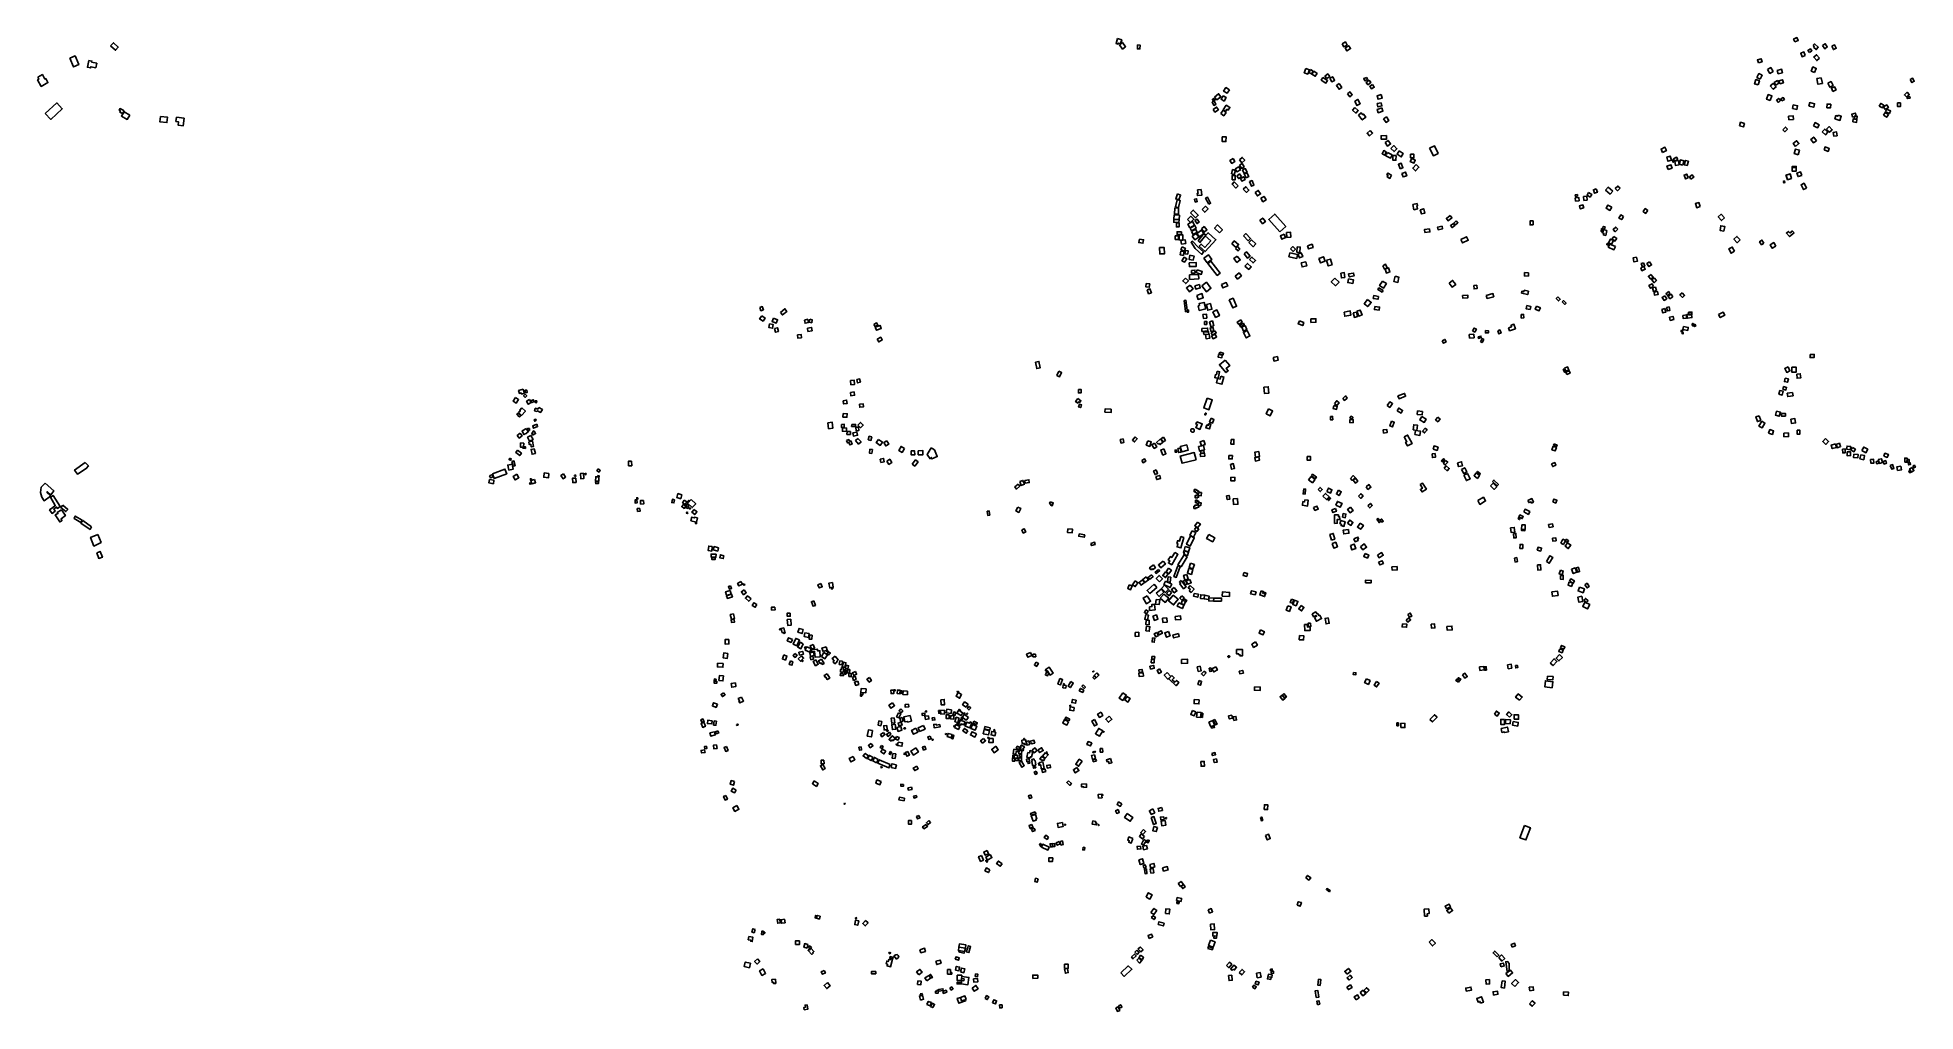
# Model space of a CAD drawing. Header units: inches. Extents: x 29.277 to 29.3121, y -1.759 to -1.7407.
import ezdxf

# ---------------------------------------------------------------- set-up
doc = ezdxf.new("R2010")
doc.units = ezdxf.units.IN
doc.header["$MEASUREMENT"] = 0
doc.layers.add('osm_osm_ply', color=127, linetype='Continuous')

msp = doc.modelspace()

# ---------------------------------------------------------------- linework, layer by layer
at = {"layer": 'osm_osm_ply'}
for points in [[(29.278319, -1.740877), (29.278371, -1.740819), (29.278463, -1.740902), (29.278411, -1.74096)], [(29.297171, -1.740743), (29.297251, -1.740766), (29.297231, -1.740835), (29.297194, -1.740825), (29.297188, -1.740846), (29.297146, -1.740834)], [(29.297207, -1.740857), (29.297264, -1.740815), (29.297325, -1.740896), (29.297268, -1.740938)], [(29.29755, -1.740862), (29.297594, -1.740864), (29.297591, -1.740936), (29.297547, -1.740934)], [(29.301377, -1.740838), (29.301439, -1.740804), (29.301472, -1.740865), (29.301411, -1.740898)], [(29.301434, -1.740918), (29.301504, -1.740876), (29.301537, -1.74093), (29.301468, -1.740972)], [(29.309855, -1.740805), (29.309831, -1.740752), (29.309894, -1.740723), (29.309919, -1.740776)], [(29.310202, -1.740902), (29.310218, -1.740883), (29.3102, -1.740868), (29.310222, -1.740842), (29.310294, -1.740901), (29.310256, -1.740947)], [(29.310376, -1.740872), (29.310424, -1.74084), (29.310463, -1.740898), (29.310415, -1.740931)], [(29.310548, -1.740885), (29.310601, -1.74086), (29.310631, -1.740924), (29.310578, -1.740948)], [(29.277553, -1.741108), (29.277655, -1.741066), (29.277722, -1.741229), (29.277621, -1.741271)], [(29.277911, -1.74115), (29.277968, -1.741163), (29.277964, -1.741183), (29.278058, -1.741203), (29.27804, -1.741288), (29.27795, -1.741269), (29.277945, -1.741291), (29.277883, -1.741278)], [(29.309175, -1.741197), (29.309156, -1.741142), (29.309223, -1.74112), (29.309241, -1.741175)], [(29.310052, -1.741059), (29.309992, -1.741082), (29.309967, -1.741016), (29.310027, -1.740993)], [(29.310128, -1.741004), (29.310099, -1.740965), (29.310146, -1.740931), (29.310175, -1.740969)], [(29.310317, -1.74111), (29.310265, -1.741154), (29.31021, -1.741089), (29.310263, -1.741045)], [(29.276953, -1.741465), (29.277041, -1.741415), (29.277088, -1.741499), (29.277104, -1.74149), (29.277146, -1.741566), (29.27702, -1.741637), (29.276951, -1.741515), (29.276974, -1.741502)], [(29.300701, -1.741301), (29.300765, -1.741326), (29.300734, -1.741406), (29.30067, -1.741382)], [(29.300785, -1.741322), (29.300834, -1.74135), (29.300803, -1.741405), (29.300754, -1.741377)], [(29.300847, -1.741355), (29.30091, -1.741397), (29.300876, -1.741448), (29.300813, -1.741406)], [(29.301018, -1.741471), (29.301106, -1.741527), (29.301076, -1.741574), (29.300988, -1.741518)], [(29.301057, -1.741445), (29.301111, -1.741405), (29.301146, -1.741452), (29.301093, -1.741492)], [(29.30115, -1.741483), (29.301203, -1.741458), (29.301236, -1.741526), (29.301183, -1.741551)], [(29.301323, -1.741586), (29.301372, -1.741655), (29.301322, -1.74169), (29.301273, -1.741622)], [(29.30184, -1.741469), (29.301856, -1.74151), (29.301801, -1.741531), (29.301785, -1.74149)], [(29.301884, -1.741523), (29.301916, -1.741567), (29.301862, -1.741607), (29.30183, -1.741562)], [(29.301946, -1.7416), (29.30198, -1.741653), (29.30193, -1.741685), (29.301895, -1.741633)], [(29.309167, -1.741611), (29.309102, -1.74159), (29.309128, -1.74151), (29.309193, -1.741531)], [(29.309204, -1.741502), (29.309144, -1.74147), (29.309184, -1.741396), (29.309245, -1.741428)], [(29.309345, -1.741321), (29.309404, -1.741286), (29.309447, -1.741358), (29.309389, -1.741393)], [(29.309396, -1.741629), (29.309448, -1.741583), (29.309503, -1.741647), (29.309452, -1.741692)], [(29.309498, -1.741614), (29.309469, -1.741563), (29.30953, -1.741528), (29.309559, -1.741578)], [(29.309542, -1.741403), (29.309525, -1.741337), (29.309606, -1.741315), (29.309624, -1.741381)], [(29.309574, -1.741589), (29.309557, -1.741533), (29.309625, -1.741514), (29.309641, -1.74157)], [(29.310225, -1.741377), (29.310162, -1.74135), (29.310194, -1.741272), (29.310257, -1.741299)], [(29.310351, -1.741475), (29.310372, -1.741582), (29.310289, -1.741597), (29.310269, -1.74149)], [(29.310474, -1.741576), (29.310535, -1.741546), (29.310572, -1.741623), (29.31051, -1.741652)], [(29.312017, -1.74151), (29.312061, -1.741485), (29.312093, -1.741541), (29.312049, -1.741566)], [(29.277095, -1.742146), (29.277311, -1.741946), (29.277412, -1.742056), (29.277197, -1.742256)], [(29.298946, -1.741929), (29.298984, -1.741909), (29.299016, -1.741973), (29.298979, -1.741992)], [(29.29898, -1.741864), (29.298996, -1.741895), (29.298967, -1.74191), (29.298951, -1.741879)], [(29.298989, -1.741836), (29.299065, -1.741776), (29.299109, -1.741831), (29.299033, -1.741891)], [(29.299153, -1.741812), (29.299209, -1.741846), (29.299168, -1.741913), (29.299112, -1.741878)], [(29.299269, -1.741703), (29.299226, -1.741767), (29.29916, -1.741724), (29.299202, -1.741659)], [(29.301477, -1.741776), (29.301524, -1.741739), (29.301567, -1.741795), (29.30152, -1.741831)], [(29.301614, -1.741914), (29.301675, -1.741882), (29.301718, -1.741963), (29.301656, -1.741995)], [(29.302112, -1.741788), (29.302131, -1.741855), (29.302052, -1.741878), (29.302032, -1.741811)], [(29.302109, -1.741943), (29.302123, -1.742004), (29.302048, -1.74202), (29.302035, -1.74196)], [(29.309391, -1.741903), (29.309325, -1.741878), (29.309359, -1.741789), (29.309425, -1.741814)], [(29.309515, -1.741896), (29.309554, -1.741862), (29.30959, -1.741904), (29.30955, -1.741937)], [(29.309612, -1.741908), (29.309592, -1.741873), (29.309639, -1.741846), (29.309659, -1.741881)], [(29.310119, -1.742007), (29.310135, -1.74194), (29.310226, -1.741961), (29.31021, -1.742028)], [(29.310456, -1.742036), (29.310459, -1.741968), (29.310527, -1.741971), (29.310524, -1.742038)], [(29.31057, -1.741731), (29.310542, -1.741673), (29.310599, -1.741646), (29.310627, -1.741704)], [(29.311435, -1.742006), (29.311464, -1.741956), (29.311525, -1.741991), (29.311495, -1.742041)], [(29.311778, -1.741947), (29.311833, -1.741948), (29.311831, -1.742015), (29.311776, -1.742013)], [(29.311951, -1.741837), (29.311909, -1.741797), (29.311957, -1.741746), (29.311999, -1.741786)], [(29.311957, -1.741838), (29.312007, -1.741829), (29.312013, -1.741857), (29.311962, -1.741866)], [(29.278571, -1.742095), (29.278541, -1.742146), (29.278491, -1.742117), (29.278502, -1.742097), (29.278477, -1.742082), (29.278495, -1.742051)], [(29.278678, -1.742174), (29.27863, -1.742255), (29.278522, -1.742192), (29.27857, -1.742111)], [(29.279254, -1.742198), (29.279383, -1.742213), (29.279372, -1.742316), (29.279243, -1.742302)], [(29.279553, -1.742215), (29.279695, -1.742233), (29.279678, -1.742373), (29.279581, -1.742361), (29.279588, -1.742299), (29.279543, -1.742294)], [(29.298964, -1.742068), (29.299029, -1.742024), (29.299063, -1.742074), (29.298998, -1.742118)], [(29.299105, -1.742145), (29.299152, -1.742085), (29.299207, -1.742128), (29.299161, -1.742188)], [(29.299154, -1.742079), (29.29921, -1.74199), (29.299277, -1.742032), (29.299246, -1.742081), (29.299222, -1.742066), (29.299197, -1.742106)], [(29.301617, -1.742031), (29.30168, -1.742089), (29.301636, -1.742137), (29.301573, -1.74208)], [(29.301685, -1.742176), (29.301738, -1.742133), (29.301767, -1.742169), (29.301782, -1.742157), (29.301825, -1.742211), (29.301757, -1.742266)], [(29.302124, -1.742041), (29.302143, -1.7421), (29.302054, -1.742129), (29.302035, -1.742069)], [(29.302154, -1.742245), (29.302207, -1.742207), (29.302256, -1.742275), (29.302203, -1.742313)], [(29.308821, -1.742375), (29.308841, -1.742308), (29.308913, -1.742329), (29.308894, -1.742396)], [(29.309746, -1.742263), (29.309739, -1.742195), (29.309823, -1.742187), (29.30983, -1.742256)], [(29.309811, -1.742051), (29.309825, -1.741984), (29.309908, -1.742001), (29.309894, -1.742068)], [(29.310203, -1.742375), (29.310236, -1.742315), (29.31031, -1.742355), (29.310278, -1.742415)], [(29.310664, -1.742176), (29.310726, -1.742196), (29.310701, -1.742273), (29.310607, -1.742242), (29.310626, -1.742185), (29.310657, -1.742196)], [(29.310937, -1.742211), (29.310923, -1.742154), (29.310991, -1.742136), (29.311005, -1.742193)], [(29.310942, -1.742303), (29.310949, -1.742244), (29.311018, -1.742252), (29.311011, -1.742311)], [(29.310972, -1.742248), (29.310977, -1.742191), (29.311023, -1.742195), (29.311018, -1.742252)], [(29.311517, -1.742175), (29.31155, -1.742126), (29.311608, -1.742165), (29.311576, -1.742214)], [(29.311547, -1.74207), (29.311518, -1.74202), (29.311578, -1.741985), (29.311608, -1.742035)], [(29.311553, -1.742114), (29.311574, -1.742063), (29.311648, -1.742095), (29.311626, -1.742145)], [(29.299135, -1.742579), (29.299205, -1.742581), (29.299203, -1.74267), (29.299132, -1.742668)], [(29.301902, -1.742461), (29.301948, -1.742511), (29.301893, -1.742563), (29.301847, -1.742513)], [(29.302208, -1.742556), (29.302212, -1.742623), (29.302112, -1.742627), (29.302109, -1.742561)], [(29.302182, -1.742687), (29.302239, -1.742647), (29.302286, -1.742715), (29.302228, -1.742754)], [(29.309631, -1.742449), (29.309678, -1.7424), (29.309717, -1.742437), (29.30967, -1.742486)], [(29.309867, -1.742761), (29.309824, -1.742708), (29.309889, -1.742654), (29.309932, -1.742707)], [(29.310262, -1.742654), (29.310208, -1.742696), (29.310157, -1.742629), (29.310211, -1.742587)], [(29.310368, -1.742486), (29.310416, -1.742437), (29.310476, -1.742497), (29.310427, -1.742545)], [(29.310447, -1.742436), (29.310496, -1.742388), (29.310555, -1.742448), (29.310507, -1.742496)], [(29.310647, -1.742563), (29.310587, -1.742571), (29.310576, -1.742498), (29.310637, -1.742489)], [(29.299337, -1.742987), (29.299372, -1.743041), (29.299312, -1.74308), (29.299277, -1.743026)], [(29.299455, -1.743014), (29.299508, -1.742966), (29.299556, -1.743019), (29.299503, -1.743067)], [(29.302229, -1.742872), (29.302316, -1.742919), (29.302282, -1.742982), (29.302126, -1.742897), (29.302159, -1.742838), (29.302203, -1.742861), (29.302186, -1.742891), (29.302211, -1.742904)], [(29.302292, -1.7428), (29.302344, -1.742746), (29.302406, -1.742806), (29.302353, -1.742859)], [(29.302331, -1.74293), (29.30239, -1.742933), (29.302386, -1.743019), (29.302328, -1.743017)], [(29.302445, -1.742846), (29.302524, -1.742896), (29.302486, -1.742957), (29.302407, -1.742907)], [(29.302681, -1.742986), (29.302748, -1.743016), (29.302722, -1.743076), (29.302655, -1.743046)], [(29.302661, -1.742904), (29.302724, -1.742906), (29.302722, -1.742976), (29.302658, -1.742973)], [(29.303017, -1.742791), (29.303106, -1.742748), (29.303177, -1.742893), (29.303088, -1.742937)], [(29.307379, -1.742873), (29.30735, -1.742812), (29.307423, -1.742778), (29.307452, -1.74284)], [(29.307545, -1.74302), (29.30748, -1.74304), (29.307456, -1.742964), (29.307521, -1.742943)], [(29.307598, -1.743045), (29.307576, -1.743056), (29.307558, -1.743021), (29.30758, -1.743009)], [(29.307662, -1.743004), (29.307602, -1.743036), (29.307581, -1.742996), (29.307641, -1.742965)], [(29.307688, -1.743106), (29.307621, -1.743116), (29.307609, -1.743037), (29.307677, -1.743027)], [(29.307757, -1.743111), (29.307692, -1.743093), (29.307713, -1.743015), (29.307779, -1.743033)], [(29.30784, -1.743119), (29.307785, -1.743104), (29.307807, -1.743024), (29.307862, -1.743039)], [(29.309918, -1.742917), (29.309845, -1.742896), (29.30987, -1.74281), (29.309942, -1.742831)], [(29.310402, -1.742824), (29.310422, -1.742771), (29.310499, -1.742801), (29.310479, -1.742853)], [(29.299306, -1.743275), (29.299328, -1.743195), (29.299382, -1.74321), (29.29936, -1.743289)], [(29.299318, -1.743386), (29.299318, -1.743306), (29.299378, -1.743305), (29.299378, -1.743386)], [(29.299377, -1.743179), (29.299445, -1.743144), (29.299474, -1.743201), (29.299405, -1.743235)], [(29.299405, -1.743316), (29.299457, -1.743276), (29.299494, -1.743324), (29.299442, -1.743364)], [(29.299458, -1.743111), (29.299504, -1.743082), (29.299543, -1.743143), (29.299498, -1.743172)], [(29.299473, -1.74336), (29.299538, -1.74333), (29.299562, -1.743381), (29.299498, -1.743411)], [(29.299515, -1.743198), (29.299566, -1.743175), (29.299598, -1.743245), (29.299547, -1.743268)], [(29.299579, -1.743349), (29.299546, -1.743276), (29.299597, -1.743253), (29.299629, -1.743326)], [(29.302306, -1.743302), (29.302272, -1.74336), (29.302225, -1.743332), (29.302239, -1.743307), (29.302217, -1.743294), (29.302237, -1.743261)], [(29.302466, -1.743179), (29.302434, -1.743094), (29.302485, -1.743075), (29.302517, -1.74316)], [(29.302497, -1.743266), (29.302566, -1.743242), (29.30259, -1.743309), (29.30252, -1.743333)], [(29.302765, -1.743102), (29.302816, -1.743151), (29.30275, -1.743218), (29.3027, -1.743168)], [(29.307482, -1.743194), (29.307459, -1.74313), (29.307535, -1.743104), (29.307557, -1.743168)], [(29.307858, -1.743352), (29.307807, -1.74337), (29.307781, -1.743296), (29.307831, -1.743278)], [(29.307907, -1.743371), (29.307881, -1.743329), (29.307936, -1.743295), (29.307962, -1.743338)], [(29.30969, -1.743302), (29.309769, -1.743275), (29.309793, -1.743364), (29.309716, -1.74338)], [(29.309792, -1.743363), (29.30972, -1.743384), (29.309694, -1.743298), (29.309766, -1.743277)], [(29.309882, -1.743223), (29.309807, -1.743227), (29.309803, -1.743137), (29.309878, -1.743133)], [(29.309803, -1.743161), (29.30988, -1.743154), (29.309883, -1.743223), (29.309805, -1.743216)], [(29.309984, -1.743305), (29.309917, -1.743325), (29.309896, -1.74326), (29.309963, -1.743239)], [(29.298295, -1.74365), (29.298355, -1.743671), (29.298322, -1.743764), (29.298262, -1.743743)], [(29.298673, -1.743576), (29.298738, -1.743568), (29.298752, -1.743671), (29.298669, -1.743682), (29.298664, -1.743644), (29.298682, -1.743642)], [(29.29888, -1.743843), (29.298823, -1.743732), (29.298859, -1.743714), (29.298916, -1.743825)], [(29.299431, -1.743499), (29.299391, -1.74354), (29.299317, -1.743466), (29.299357, -1.743426)], [(29.299527, -1.743561), (29.299576, -1.743516), (29.299634, -1.743578), (29.299585, -1.743623)], [(29.299644, -1.743419), (29.299694, -1.743399), (29.299728, -1.743486), (29.299679, -1.743506)], [(29.299751, -1.743621), (29.299809, -1.743585), (29.299851, -1.743651), (29.299793, -1.743688)], [(29.299858, -1.743729), (29.299917, -1.743696), (29.299955, -1.743764), (29.299896, -1.743797)], [(29.305789, -1.743694), (29.305749, -1.7437), (29.305744, -1.743668), (29.305784, -1.743662)], [(29.305816, -1.743777), (29.305749, -1.743783), (29.305744, -1.743725), (29.305811, -1.743719)], [(29.305958, -1.743693), (29.305965, -1.743767), (29.305907, -1.743773), (29.305899, -1.743699)], [(29.305994, -1.743624), (29.306052, -1.743658), (29.306023, -1.743708), (29.305965, -1.743674)], [(29.306138, -1.743555), (29.306159, -1.743619), (29.306104, -1.743637), (29.306083, -1.743573)], [(29.306445, -1.743598), (29.306398, -1.743652), (29.306313, -1.743579), (29.306361, -1.743525)], [(29.306582, -1.743544), (29.306535, -1.743592), (29.306494, -1.743551), (29.306541, -1.743503)], [(29.309637, -1.743416), (29.309659, -1.743407), (29.309669, -1.743435), (29.309647, -1.743443)], [(29.310074, -1.743543), (29.31002, -1.74357), (29.309974, -1.743479), (29.310029, -1.743451)], [(29.298236, -1.744042), (29.298332, -1.744049), (29.298327, -1.744129), (29.29823, -1.744122)], [(29.298245, -1.743912), (29.298317, -1.743915), (29.298312, -1.744032), (29.298239, -1.744029)], [(29.298291, -1.74376), (29.298345, -1.743773), (29.298314, -1.743903), (29.298259, -1.743889)], [(29.298485, -1.74413), (29.298548, -1.744069), (29.298602, -1.744125), (29.298539, -1.744185)], [(29.298541, -1.744002), (29.298591, -1.743953), (29.298684, -1.744048), (29.298633, -1.744097)], [(29.298615, -1.743749), (29.298654, -1.74374), (29.298667, -1.743795), (29.298628, -1.743804)], [(29.298757, -1.743944), (29.298823, -1.74388), (29.29887, -1.743929), (29.298805, -1.743993)], [(29.30021, -1.744362), (29.300005, -1.744126), (29.300118, -1.744027), (29.300323, -1.744263)], [(29.302701, -1.743849), (29.302781, -1.743831), (29.302791, -1.743873), (29.302777, -1.743876), (29.30279, -1.743931), (29.302724, -1.743946)], [(29.302841, -1.743947), (29.302906, -1.743929), (29.302928, -1.744008), (29.302863, -1.744026)], [(29.3034, -1.744057), (29.303433, -1.744101), (29.303363, -1.744153), (29.30333, -1.744109)], [(29.305902, -1.743913), (29.305837, -1.743931), (29.305821, -1.743875), (29.305886, -1.743857)], [(29.306427, -1.7439), (29.306394, -1.74396), (29.306322, -1.74392), (29.306356, -1.74386)], [(29.306647, -1.744072), (29.306614, -1.744131), (29.306563, -1.744103), (29.306596, -1.744044)], [(29.307102, -1.743962), (29.307061, -1.744015), (29.307015, -1.743979), (29.307056, -1.743926)], [(29.308083, -1.743888), (29.308018, -1.743908), (29.307994, -1.743831), (29.308059, -1.743811)], [(29.308536, -1.744099), (29.30848, -1.744149), (29.308421, -1.744082), (29.308477, -1.744032)], [(29.29823, -1.744127), (29.298325, -1.744134), (29.298322, -1.744186), (29.298227, -1.74418)], [(29.298253, -1.744437), (29.298314, -1.744435), (29.298315, -1.744501), (29.298254, -1.744503)], [(29.298276, -1.744194), (29.298328, -1.744193), (29.298329, -1.744266), (29.298277, -1.744267)], [(29.298369, -1.744359), (29.298369, -1.744412), (29.298288, -1.744413), (29.298288, -1.74436)], [(29.298329, -1.744415), (29.298399, -1.744417), (29.298395, -1.744513), (29.298325, -1.74451)], [(29.298528, -1.744285), (29.298491, -1.744219), (29.29858, -1.744169), (29.298617, -1.744236)], [(29.298531, -1.744293), (29.298618, -1.744242), (29.298646, -1.744289), (29.298559, -1.74434)], [(29.298558, -1.744352), (29.298631, -1.744311), (29.298662, -1.744366), (29.298589, -1.744407)], [(29.298572, -1.744441), (29.298645, -1.74439), (29.298694, -1.74446), (29.298622, -1.744512)], [(29.298621, -1.74415), (29.298662, -1.74412), (29.298704, -1.744176), (29.298663, -1.744207)], [(29.29866, -1.74439), (29.298744, -1.744327), (29.29879, -1.744389), (29.298706, -1.744452)], [(29.298681, -1.744529), (29.298792, -1.744393), (29.298826, -1.74442), (29.298715, -1.744557)], [(29.298703, -1.744628), (29.298739, -1.744588), (29.29881, -1.744652), (29.29892, -1.744531), (29.298816, -1.744436), (29.29887, -1.744376), (29.299015, -1.744508), (29.298813, -1.744729)], [(29.298745, -1.744303), (29.298794, -1.744262), (29.298846, -1.744325), (29.298797, -1.744366)], [(29.299084, -1.744377), (29.29899, -1.744289), (29.299042, -1.744232), (29.299137, -1.74432)], [(29.299535, -1.744434), (29.299577, -1.744394), (29.299664, -1.744487), (29.299621, -1.744527)], [(29.299839, -1.744142), (29.299892, -1.744103), (29.299942, -1.744169), (29.29989, -1.744209)], [(29.300292, -1.744406), (29.300319, -1.744467), (29.30025, -1.744498), (29.300223, -1.744436)], [(29.300337, -1.744375), (29.300413, -1.744369), (29.30042, -1.744459), (29.300344, -1.744465)], [(29.303015, -1.744304), (29.303022, -1.744361), (29.30293, -1.744372), (29.302923, -1.744315)], [(29.303249, -1.744251), (29.30326, -1.744302), (29.303175, -1.74432), (29.303165, -1.74427)], [(29.303464, -1.744204), (29.303492, -1.74424), (29.303438, -1.74428), (29.303411, -1.744244)], [(29.303513, -1.744155), (29.303547, -1.74419), (29.303503, -1.744232), (29.303469, -1.744197)], [(29.304955, -1.744231), (29.304899, -1.744232), (29.304898, -1.744157), (29.304955, -1.744157)], [(29.306275, -1.744307), (29.306264, -1.744357), (29.306227, -1.744348), (29.306238, -1.744299)], [(29.306338, -1.744335), (29.306314, -1.744428), (29.306271, -1.744417), (29.306279, -1.744384), (29.306246, -1.744376), (29.306262, -1.744315)], [(29.306304, -1.744267), (29.306293, -1.744316), (29.306256, -1.744308), (29.306267, -1.744258)], [(29.306542, -1.744312), (29.306494, -1.744359), (29.306453, -1.744317), (29.306502, -1.74427)], [(29.308529, -1.744346), (29.308455, -1.744335), (29.308469, -1.744246), (29.308543, -1.744258)], [(29.309843, -1.744379), (29.309757, -1.744449), (29.309698, -1.744383), (29.309735, -1.744352), (29.309768, -1.744383), (29.309806, -1.744342)], [(29.297583, -1.744495), (29.29766, -1.744509), (29.297648, -1.744574), (29.297571, -1.74456)], [(29.297961, -1.744656), (29.298049, -1.744654), (29.298051, -1.744772), (29.297964, -1.744774)], [(29.298356, -1.744724), (29.298415, -1.744731), (29.298407, -1.744801), (29.298347, -1.744793)], [(29.298372, -1.74459), (29.29836, -1.744522), (29.298439, -1.744508), (29.298451, -1.744576)], [(29.298383, -1.744642), (29.298443, -1.744669), (29.29842, -1.744719), (29.29836, -1.744691)], [(29.298444, -1.744709), (29.298497, -1.744716), (29.298488, -1.744776), (29.298436, -1.744769)], [(29.298628, -1.744669), (29.29855, -1.744556), (29.298578, -1.744535), (29.298674, -1.744641), (29.298784, -1.744736), (29.29875, -1.744784)], [(29.299313, -1.744584), (29.299359, -1.744529), (29.299439, -1.744597), (29.299394, -1.744651)], [(29.299383, -1.744669), (29.299417, -1.744637), (29.299463, -1.744685), (29.299429, -1.744717)], [(29.299542, -1.744775), (29.29959, -1.744735), (29.299656, -1.744814), (29.299608, -1.744854)], [(29.299633, -1.744562), (29.299684, -1.74451), (29.299762, -1.744586), (29.29971, -1.744638)], [(29.300397, -1.744755), (29.300544, -1.744786), (29.300529, -1.744858), (29.300382, -1.744828)], [(29.300409, -1.744679), (29.300454, -1.744636), (29.300504, -1.744687), (29.300459, -1.74473)], [(29.300538, -1.744641), (29.300596, -1.744647), (29.300586, -1.744746), (29.300528, -1.74474)], [(29.300552, -1.744778), (29.300611, -1.744753), (29.30064, -1.744823), (29.300582, -1.744848)], [(29.30073, -1.74462), (29.300815, -1.744591), (29.300836, -1.744651), (29.300752, -1.744681)], [(29.303602, -1.744503), (29.30371, -1.744452), (29.303741, -1.744518), (29.303633, -1.744569)], [(29.306342, -1.744575), (29.306367, -1.744584), (29.306358, -1.744609), (29.306333, -1.7446)], [(29.306495, -1.744637), (29.306468, -1.744694), (29.306363, -1.744645), (29.306389, -1.744588)], [(29.306458, -1.744523), (29.306421, -1.744591), (29.306369, -1.744563), (29.306407, -1.744495)], [(29.306468, -1.744447), (29.306522, -1.744487), (29.306487, -1.744534), (29.306433, -1.744494)], [(29.308727, -1.744724), (29.308661, -1.74476), (29.308618, -1.744681), (29.308684, -1.744645)], [(29.30883, -1.744512), (29.308774, -1.744563), (29.308714, -1.744496), (29.30877, -1.744446)], [(29.309277, -1.744571), (29.309234, -1.744602), (29.309195, -1.744546), (29.309238, -1.744516)], [(29.309502, -1.744627), (29.309434, -1.744668), (29.309395, -1.744601), (29.309462, -1.744561)], [(29.298422, -1.744835), (29.29847, -1.744865), (29.298427, -1.744931), (29.29838, -1.744901)], [(29.298527, -1.744799), (29.298606, -1.744813), (29.298592, -1.744889), (29.298513, -1.744875)], [(29.298516, -1.744939), (29.298646, -1.744936), (29.298648, -1.745008), (29.298518, -1.745012)], [(29.298557, -1.745081), (29.298623, -1.745077), (29.298626, -1.745131), (29.29856, -1.745134)], [(29.298663, -1.745069), (29.29876, -1.745103), (29.298742, -1.745157), (29.298645, -1.745123)], [(29.298791, -1.744855), (29.298878, -1.744791), (29.298942, -1.744877), (29.298854, -1.744941)], [(29.298865, -1.744952), (29.29892, -1.744909), (29.299097, -1.745132), (29.299041, -1.745176)], [(29.299413, -1.744813), (29.29947, -1.744886), (29.29941, -1.744933), (29.299353, -1.744859)], [(29.299375, -1.745193), (29.299448, -1.745129), (29.299494, -1.745183), (29.299422, -1.745246)], [(29.29956, -1.745), (29.299606, -1.74495), (29.299677, -1.745014), (29.299631, -1.745064)], [(29.299646, -1.744877), (29.29969, -1.744833), (29.299757, -1.744898), (29.299712, -1.744943)], [(29.300611, -1.744943), (29.300697, -1.744922), (29.300716, -1.744997), (29.30063, -1.745018)], [(29.300942, -1.744858), (29.301028, -1.744826), (29.30106, -1.744911), (29.300973, -1.744943)], [(29.301089, -1.744889), (29.301163, -1.74487), (29.301192, -1.744979), (29.301118, -1.744999)], [(29.301353, -1.745131), (29.301417, -1.745123), (29.301428, -1.745214), (29.301364, -1.745222)], [(29.3015, -1.745149), (29.301593, -1.745131), (29.301604, -1.745186), (29.301511, -1.745204)], [(29.30214, -1.744995), (29.302193, -1.744968), (29.302225, -1.745031), (29.302172, -1.745058)], [(29.302184, -1.745059), (29.30225, -1.745036), (29.302275, -1.74511), (29.302208, -1.745132)], [(29.304871, -1.745127), (29.304868, -1.745189), (29.304792, -1.745185), (29.304795, -1.745123)], [(29.306893, -1.744835), (29.306907, -1.744912), (29.306842, -1.744923), (29.306829, -1.744846)], [(29.306969, -1.745036), (29.30703, -1.745009), (29.307054, -1.745062), (29.306992, -1.745089)], [(29.30702, -1.744938), (29.307046, -1.745001), (29.307005, -1.745017), (29.30698, -1.744954)], [(29.307136, -1.744924), (29.307172, -1.74498), (29.307123, -1.745012), (29.307086, -1.744955)], [(29.297712, -1.745329), (29.297775, -1.745336), (29.297768, -1.745397), (29.297705, -1.74539)], [(29.297729, -1.745444), (29.29778, -1.745426), (29.297807, -1.745499), (29.297755, -1.745518)], [(29.298444, -1.745226), (29.298499, -1.745276), (29.29845, -1.74533), (29.298395, -1.74528)], [(29.298534, -1.745356), (29.298589, -1.745427), (29.298519, -1.745481), (29.298464, -1.74541)], [(29.298518, -1.745168), (29.29869, -1.745158), (29.298694, -1.745242), (29.298523, -1.745252)], [(29.298623, -1.745371), (29.298708, -1.745349), (29.298723, -1.745409), (29.298638, -1.745431)], [(29.298751, -1.745369), (29.298837, -1.745303), (29.298923, -1.745416), (29.298837, -1.745482)], [(29.299118, -1.745349), (29.29921, -1.745311), (29.299236, -1.745374), (29.299144, -1.745411)], [(29.301244, -1.745225), (29.301321, -1.745302), (29.301252, -1.74537), (29.301176, -1.745293)], [(29.301495, -1.745241), (29.30159, -1.745256), (29.30158, -1.745325), (29.301485, -1.74531)], [(29.302145, -1.745459), (29.302127, -1.745489), (29.302048, -1.745442), (29.302067, -1.745411)], [(29.302134, -1.745281), (29.302209, -1.745328), (29.302155, -1.745413), (29.30208, -1.745366)], [(29.30237, -1.745193), (29.302443, -1.745209), (29.302422, -1.745306), (29.302349, -1.74529)], [(29.303381, -1.745318), (29.303447, -1.745269), (29.303505, -1.745345), (29.303439, -1.745395)], [(29.303842, -1.745365), (29.303899, -1.745359), (29.303906, -1.745424), (29.303849, -1.74543)], [(29.304736, -1.74551), (29.304743, -1.745473), (29.304784, -1.745481), (29.304789, -1.745455), (29.304868, -1.745471), (29.304856, -1.745534)], [(29.307157, -1.745156), (29.307202, -1.745207), (29.307158, -1.745245), (29.307113, -1.745194)], [(29.307212, -1.745381), (29.307154, -1.745416), (29.307124, -1.745366), (29.307182, -1.745331)], [(29.307219, -1.745223), (29.307264, -1.745273), (29.30722, -1.745312), (29.307176, -1.745261)], [(29.307246, -1.745394), (29.307264, -1.745459), (29.307208, -1.745474), (29.30719, -1.745409)], [(29.30722, -1.74549), (29.307286, -1.745479), (29.307296, -1.745536), (29.307229, -1.745547)], [(29.307494, -1.745479), (29.307513, -1.745514), (29.307469, -1.745553), (29.307443, -1.745523)], [(29.290473, -1.745778), (29.290521, -1.745759), (29.290544, -1.745818), (29.290496, -1.745837)], [(29.29086, -1.745868), (29.290944, -1.745801), (29.290983, -1.745849), (29.290898, -1.745917)], [(29.298421, -1.745644), (29.298454, -1.74564), (29.298475, -1.745824), (29.298499, -1.745821), (29.298504, -1.745861), (29.29848, -1.745864), (29.298479, -1.745851), (29.298445, -1.745854)], [(29.298656, -1.745549), (29.298752, -1.745517), (29.298777, -1.745593), (29.298681, -1.745625)], [(29.298683, -1.745745), (29.298708, -1.745739), (29.298699, -1.745704), (29.298795, -1.745681), (29.298824, -1.745802), (29.298703, -1.74583)], [(29.298837, -1.74572), (29.298912, -1.745702), (29.298939, -1.74581), (29.298863, -1.745828)], [(29.29896, -1.745856), (29.299034, -1.745823), (29.299082, -1.745929), (29.299008, -1.745963)], [(29.299266, -1.745633), (29.299337, -1.745602), (29.299403, -1.745753), (29.299332, -1.745784)], [(29.301415, -1.745862), (29.30153, -1.745841), (29.301544, -1.74592), (29.301429, -1.745941)], [(29.301657, -1.745848), (29.301718, -1.745826), (29.301751, -1.745915), (29.30169, -1.745937)], [(29.301855, -1.745628), (29.301923, -1.745681), (29.30186, -1.74576), (29.301793, -1.745707)], [(29.30206, -1.745569), (29.302051, -1.745621), (29.301963, -1.745606), (29.301972, -1.745553)], [(29.301993, -1.745756), (29.302079, -1.745768), (29.30207, -1.745828), (29.301984, -1.745816)], [(29.303635, -1.745551), (29.30373, -1.745543), (29.303735, -1.745595), (29.30364, -1.745603)], [(29.304077, -1.74555), (29.304203, -1.745517), (29.304218, -1.745574), (29.304092, -1.745607)], [(29.304835, -1.745742), (29.30491, -1.745756), (29.304899, -1.745814), (29.304824, -1.7458)], [(29.305021, -1.745752), (29.305091, -1.745783), (29.305065, -1.745841), (29.304996, -1.74581)], [(29.305417, -1.745579), (29.305462, -1.745622), (29.305433, -1.745652), (29.305388, -1.74561)], [(29.305499, -1.745673), (29.305522, -1.745648), (29.305572, -1.745694), (29.305549, -1.745719)], [(29.307424, -1.745798), (29.307442, -1.745863), (29.307386, -1.745878), (29.307368, -1.745813)], [(29.30742, -1.745557), (29.307457, -1.745613), (29.307408, -1.745645), (29.307371, -1.745589)], [(29.3075, -1.745767), (29.307516, -1.74583), (29.307471, -1.745841), (29.307455, -1.745778)], [(29.307571, -1.745574), (29.307516, -1.745614), (29.307482, -1.745567), (29.307537, -1.745527)], [(29.307744, -1.7455), (29.307791, -1.745549), (29.307749, -1.745589), (29.307702, -1.745541)], [(29.29051, -1.745931), (29.290574, -1.745974), (29.290535, -1.746032), (29.290471, -1.745989)], [(29.290659, -1.746082), (29.290726, -1.746095), (29.290713, -1.746165), (29.290646, -1.746152)], [(29.290733, -1.745975), (29.290807, -1.746007), (29.29078, -1.74607), (29.290706, -1.746038)], [(29.290751, -1.746169), (29.290805, -1.746155), (29.290824, -1.746225), (29.290769, -1.746239)], [(29.29131, -1.746011), (29.291374, -1.745996), (29.291388, -1.746056), (29.291324, -1.746071)], [(29.291368, -1.746163), (29.291445, -1.746151), (29.291454, -1.746213), (29.291377, -1.746224)], [(29.291412, -1.745997), (29.291458, -1.746008), (29.291446, -1.746063), (29.291399, -1.746052)], [(29.292611, -1.746092), (29.292659, -1.746063), (29.292685, -1.746105), (29.292637, -1.746134)], [(29.292636, -1.746147), (29.292727, -1.746111), (29.292749, -1.746167), (29.292658, -1.746203)], [(29.29875, -1.74617), (29.29886, -1.746162), (29.298864, -1.746216), (29.298754, -1.746224)], [(29.298772, -1.745907), (29.298837, -1.745901), (29.298844, -1.745976), (29.29878, -1.745982)], [(29.2988, -1.746037), (29.298844, -1.746037), (29.298845, -1.746092), (29.2988, -1.746092)], [(29.298893, -1.746044), (29.29895, -1.746029), (29.298974, -1.746118), (29.298918, -1.746134)], [(29.298955, -1.746145), (29.298977, -1.746213), (29.298927, -1.746229), (29.298905, -1.746161)], [(29.29948, -1.746005), (29.29951, -1.746051), (29.299445, -1.746095), (29.299414, -1.74605)], [(29.299531, -1.746071), (29.299547, -1.7461), (29.299477, -1.746139), (29.299461, -1.746109)], [(29.299565, -1.746115), (29.299597, -1.746187), (29.299531, -1.746217), (29.299498, -1.746145)], [(29.300579, -1.746028), (29.300661, -1.746059), (29.30064, -1.746116), (29.300557, -1.746084)], [(29.300792, -1.74599), (29.300887, -1.745988), (29.300888, -1.746053), (29.300794, -1.746055)], [(29.301588, -1.745877), (29.301645, -1.745863), (29.301667, -1.745946), (29.301609, -1.745961)], [(29.303822, -1.746214), (29.303851, -1.746161), (29.303892, -1.746183), (29.303863, -1.746236)], [(29.304495, -1.746159), (29.304553, -1.746138), (29.304542, -1.746108), (29.304595, -1.746089), (29.304625, -1.746174), (29.304514, -1.746213)], [(29.30473, -1.745908), (29.304775, -1.745905), (29.30478, -1.745971), (29.304734, -1.745974)], [(29.30751, -1.74596), (29.307576, -1.745944), (29.307589, -1.746001), (29.307524, -1.746017)], [(29.307757, -1.745924), (29.307824, -1.745917), (29.30783, -1.745975), (29.307763, -1.745982)], [(29.307773, -1.746131), (29.307861, -1.746151), (29.307849, -1.746206), (29.307761, -1.746186)], [(29.307833, -1.745907), (29.307919, -1.745895), (29.307928, -1.745966), (29.307843, -1.745977)], [(29.307863, -1.745864), (29.307928, -1.745864), (29.307928, -1.745911), (29.307862, -1.745911)], [(29.307925, -1.746089), (29.307946, -1.746075), (29.307966, -1.746106), (29.307944, -1.74612)], [(29.30796, -1.746103), (29.307981, -1.74609), (29.308001, -1.746121), (29.307979, -1.746134)], [(29.308428, -1.745909), (29.308513, -1.745864), (29.308543, -1.745921), (29.308458, -1.745966)], [(29.291181, -1.746287), (29.291248, -1.746282), (29.291253, -1.746344), (29.291186, -1.74635)], [(29.292673, -1.74637), (29.29274, -1.746333), (29.292768, -1.746383), (29.292701, -1.74642)], [(29.298786, -1.746239), (29.298877, -1.746231), (29.298881, -1.746273), (29.29879, -1.746281)], [(29.298821, -1.746289), (29.298887, -1.746279), (29.298899, -1.746353), (29.298832, -1.746363)], [(29.298998, -1.746213), (29.299022, -1.746253), (29.298952, -1.746294), (29.298928, -1.746254)], [(29.298935, -1.74631), (29.299, -1.746278), (29.299027, -1.74633), (29.298962, -1.746363)], [(29.2996, -1.746205), (29.299653, -1.746308), (29.299582, -1.746345), (29.299529, -1.746242)], [(29.303255, -1.746398), (29.303303, -1.746375), (29.303326, -1.746422), (29.303277, -1.746445)], [(29.30376, -1.746285), (29.303844, -1.746277), (29.303849, -1.746343), (29.303766, -1.74635)], [(29.303923, -1.746327), (29.303977, -1.746311), (29.303985, -1.74634), (29.303931, -1.746356)], [(29.303967, -1.746418), (29.303998, -1.74636), (29.304029, -1.746376), (29.303998, -1.746435)], [(29.304062, -1.74621), (29.304118, -1.746211), (29.304117, -1.746253), (29.304062, -1.746252)], [(29.304292, -1.746213), (29.304334, -1.746197), (29.304356, -1.746254), (29.304314, -1.74627)], [(29.307731, -1.746199), (29.307756, -1.746206), (29.307749, -1.746235), (29.307723, -1.746228)], [(29.307746, -1.746246), (29.307767, -1.74625), (29.307763, -1.74627), (29.307743, -1.746266)], [(29.295638, -1.746799), (29.295701, -1.746787), (29.295724, -1.746908), (29.295661, -1.74692)], [(29.299064, -1.746659), (29.299135, -1.74667), (29.299128, -1.746716), (29.299057, -1.746706)], [(29.299089, -1.746613), (29.299155, -1.746634), (29.299144, -1.746669), (29.299078, -1.746647)], [(29.299187, -1.746761), (29.299273, -1.746865), (29.29921, -1.746917), (29.299245, -1.74696), (29.299203, -1.746995), (29.299081, -1.746849)], [(29.300089, -1.746715), (29.300167, -1.746695), (29.300184, -1.74676), (29.300106, -1.74678)], [(29.305542, -1.746912), (29.305599, -1.746888), (29.305624, -1.746947), (29.305567, -1.746971)], [(29.309728, -1.746888), (29.309764, -1.746961), (29.309703, -1.746991), (29.309667, -1.746918)], [(29.309802, -1.746891), (29.309878, -1.746891), (29.309878, -1.74699), (29.309802, -1.74699)], [(29.310143, -1.746654), (29.310218, -1.746654), (29.310217, -1.746714), (29.310142, -1.746714)], [(29.292173, -1.747141), (29.292241, -1.747135), (29.292249, -1.747216), (29.29218, -1.747222)], [(29.292293, -1.747125), (29.292344, -1.747114), (29.292359, -1.747177), (29.292307, -1.747188)], [(29.296076, -1.746971), (29.296125, -1.746994), (29.296088, -1.747072), (29.296039, -1.747049)], [(29.299037, -1.74697), (29.299083, -1.74698), (29.299058, -1.747103), (29.298995, -1.74709), (29.299007, -1.747032), (29.299024, -1.747035)], [(29.299107, -1.747063), (29.299166, -1.74708), (29.299129, -1.747214), (29.299025, -1.747185), (29.299047, -1.747105), (29.299092, -1.747117)], [(29.30552, -1.746933), (29.305541, -1.746925), (29.305563, -1.746981), (29.305542, -1.746989)], [(29.305586, -1.74703), (29.305568, -1.746989), (29.30563, -1.746962), (29.305648, -1.747003)], [(29.309674, -1.747097), (29.309735, -1.74711), (29.309721, -1.747176), (29.309661, -1.747164)], [(29.309891, -1.747023), (29.309958, -1.747017), (29.309965, -1.747096), (29.309897, -1.747101)], [(29.285898, -1.747461), (29.285957, -1.7475), (29.285913, -1.747567), (29.285855, -1.747528)], [(29.286045, -1.747305), (29.28607, -1.747382), (29.286015, -1.747399), (29.286007, -1.747375), (29.285975, -1.747385), (29.285959, -1.747333)], [(29.28608, -1.747402), (29.286111, -1.747429), (29.286084, -1.74746), (29.286053, -1.747433)], [(29.286079, -1.747326), (29.286111, -1.747323), (29.286117, -1.747371), (29.286084, -1.747374)], [(29.28616, -1.747501), (29.286192, -1.747558), (29.286139, -1.747588), (29.286107, -1.747531)], [(29.286188, -1.747527), (29.286233, -1.747504), (29.286249, -1.747535), (29.286204, -1.747558)], [(29.286298, -1.747527), (29.286296, -1.747559), (29.28627, -1.747558), (29.286271, -1.747526)], [(29.292034, -1.747521), (29.292101, -1.747509), (29.292112, -1.747571), (29.292045, -1.747583)], [(29.292172, -1.747368), (29.29224, -1.747358), (29.29225, -1.74742), (29.292182, -1.747431)], [(29.292341, -1.747589), (29.292412, -1.747582), (29.292416, -1.747637), (29.292345, -1.747643)], [(29.296428, -1.747482), (29.296487, -1.747523), (29.296464, -1.747556), (29.296444, -1.747541), (29.296427, -1.747566), (29.296388, -1.747538)], [(29.29644, -1.747311), (29.296492, -1.74731), (29.296493, -1.747373), (29.296442, -1.747375)], [(29.296461, -1.747586), (29.296501, -1.747599), (29.296484, -1.74765), (29.296444, -1.747637)], [(29.29885, -1.747475), (29.298947, -1.747508), (29.298885, -1.74769), (29.298789, -1.747658)], [(29.299913, -1.74727), (29.299994, -1.747261), (29.300008, -1.747379), (29.299927, -1.747388)], [(29.301235, -1.747575), (29.301278, -1.747524), (29.301321, -1.74756), (29.301279, -1.747611)], [(29.30139, -1.747479), (29.301442, -1.747432), (29.301476, -1.747471), (29.301423, -1.747517)], [(29.30222, -1.747611), (29.302272, -1.74754), (29.302322, -1.747576), (29.30227, -1.747648)], [(29.302424, -1.74743), (29.302547, -1.747384), (29.302568, -1.747438), (29.302445, -1.747484)], [(29.309574, -1.747328), (29.309638, -1.747345), (29.309619, -1.747415), (29.309556, -1.747398)], [(29.309632, -1.747308), (29.309646, -1.747258), (29.309701, -1.747274), (29.309687, -1.747324)], [(29.309813, -1.747366), (29.309823, -1.747428), (29.309724, -1.747443), (29.309714, -1.747381)], [(29.285953, -1.747753), (29.285998, -1.747802), (29.285972, -1.747826), (29.285927, -1.747776)], [(29.286021, -1.747656), (29.286087, -1.747717), (29.286014, -1.747796), (29.285959, -1.747745), (29.285992, -1.747709), (29.285981, -1.747699)], [(29.286245, -1.747883), (29.286273, -1.747866), (29.286287, -1.747889), (29.28626, -1.747906)], [(29.286335, -1.747648), (29.286403, -1.747687), (29.286371, -1.747742), (29.286313, -1.747709), (29.2863, -1.747721), (29.286257, -1.747709), (29.28627, -1.747663), (29.286318, -1.747677)], [(29.291749, -1.747933), (29.291828, -1.747923), (29.291842, -1.748036), (29.291763, -1.748046)], [(29.292035, -1.747763), (29.292111, -1.747767), (29.292107, -1.747832), (29.292032, -1.747829)], [(29.29231, -1.747977), (29.29236, -1.747927), (29.292411, -1.747978), (29.292361, -1.748028)], [(29.297056, -1.74768), (29.297051, -1.747744), (29.296938, -1.747736), (29.296943, -1.747671)], [(29.298655, -1.747916), (29.298759, -1.747957), (29.298715, -1.748059), (29.298639, -1.748025), (29.298668, -1.74797), (29.298637, -1.747956)], [(29.298812, -1.747752), (29.298831, -1.747756), (29.298824, -1.747788), (29.298805, -1.747784)], [(29.298882, -1.747951), (29.298919, -1.747962), (29.298893, -1.74805), (29.298829, -1.748031), (29.298846, -1.747976), (29.298871, -1.747984)], [(29.298924, -1.74785), (29.298979, -1.747871), (29.298952, -1.747941), (29.298898, -1.74792)], [(29.300002, -1.747676), (29.300076, -1.747712), (29.300033, -1.747803), (29.299959, -1.747767)], [(29.30116, -1.747819), (29.301199, -1.747817), (29.301203, -1.747879), (29.301164, -1.747881)], [(29.301224, -1.747614), (29.301288, -1.74763), (29.301275, -1.747685), (29.301211, -1.74767)], [(29.301524, -1.747876), (29.301587, -1.747879), (29.301584, -1.747933), (29.301522, -1.74793)], [(29.301526, -1.747846), (29.301543, -1.747812), (29.301582, -1.747832), (29.301565, -1.747866)], [(29.302305, -1.747906), (29.302355, -1.747924), (29.302324, -1.748011), (29.302274, -1.747994)], [(29.302411, -1.747712), (29.30244, -1.747661), (29.302511, -1.747702), (29.302483, -1.747753)], [(29.302792, -1.747713), (29.302882, -1.747724), (29.302875, -1.747789), (29.302784, -1.747779)], [(29.302869, -1.747817), (29.302952, -1.747866), (29.302915, -1.747929), (29.302832, -1.74788)], [(29.303173, -1.747831), (29.303213, -1.747867), (29.303169, -1.747916), (29.303129, -1.747879)], [(29.309187, -1.747804), (29.309216, -1.747895), (29.309155, -1.747914), (29.309127, -1.747823)], [(29.309235, -1.747907), (29.309294, -1.747941), (29.309243, -1.748031), (29.309184, -1.747998)], [(29.309515, -1.747716), (29.309588, -1.747738), (29.309564, -1.747814), (29.309492, -1.747792)], [(29.309604, -1.747763), (29.309678, -1.747759), (29.30968, -1.747809), (29.309606, -1.747812)], [(29.309779, -1.747866), (29.309855, -1.747854), (29.309869, -1.747936), (29.309792, -1.747948)], [(29.285987, -1.748132), (29.286024, -1.748178), (29.28597, -1.748222), (29.285933, -1.748176)], [(29.286104, -1.748045), (29.286137, -1.748109), (29.286109, -1.748124), (29.286112, -1.748129), (29.286058, -1.748157), (29.286022, -1.748088)], [(29.286126, -1.748043), (29.286161, -1.748043), (29.28616, -1.748079), (29.286125, -1.748078)], [(29.286189, -1.748174), (29.286228, -1.748248), (29.286164, -1.748281), (29.286126, -1.748207)], [(29.286149, -1.748291), (29.286217, -1.748279), (29.286236, -1.748381), (29.286196, -1.748388), (29.286186, -1.748337), (29.286158, -1.748342)], [(29.286252, -1.748087), (29.286276, -1.748137), (29.286221, -1.748164), (29.286204, -1.748127), (29.286228, -1.748115), (29.286222, -1.748101)], [(29.286297, -1.747961), (29.286315, -1.748007), (29.28624, -1.748036), (29.286222, -1.74799)], [(29.292002, -1.747964), (29.292055, -1.747962), (29.292056, -1.748021), (29.292003, -1.748023)], [(29.292024, -1.74803), (29.292099, -1.748034), (29.292096, -1.748098), (29.292021, -1.748094)], [(29.292101, -1.748264), (29.292141, -1.74825), (29.292153, -1.748286), (29.292182, -1.748276), (29.292202, -1.748334), (29.292158, -1.748349), (29.292143, -1.748303), (29.292117, -1.748312)], [(29.292108, -1.748099), (29.292171, -1.748101), (29.29217, -1.748154), (29.292106, -1.748153)], [(29.292195, -1.747964), (29.292267, -1.747967), (29.292265, -1.748006), (29.292193, -1.748003)], [(29.292216, -1.748125), (29.292292, -1.748109), (29.292305, -1.748169), (29.292229, -1.748185)], [(29.292311, -1.748228), (29.29237, -1.748294), (29.292325, -1.748333), (29.292267, -1.748267)], [(29.292276, -1.748019), (29.292325, -1.748018), (29.292327, -1.748082), (29.292278, -1.748083)], [(29.292523, -1.748186), (29.29257, -1.748197), (29.292554, -1.748264), (29.292507, -1.748253)], [(29.292697, -1.748245), (29.292772, -1.748297), (29.292729, -1.748359), (29.292654, -1.748306)], [(29.292852, -1.748273), (29.292888, -1.748336), (29.292833, -1.748367), (29.292797, -1.748305)], [(29.297276, -1.748237), (29.297293, -1.748301), (29.297239, -1.748314), (29.297223, -1.74825)], [(29.297502, -1.748201), (29.297541, -1.748233), (29.297491, -1.748293), (29.297452, -1.74826)], [(29.297738, -1.748271), (29.297805, -1.748292), (29.297778, -1.748376), (29.297711, -1.748354)], [(29.29797, -1.748241), (29.298022, -1.748295), (29.29797, -1.748344), (29.297947, -1.74832), (29.297932, -1.748334), (29.297904, -1.748305)], [(29.298031, -1.748203), (29.298071, -1.748265), (29.298026, -1.748294), (29.297986, -1.748233)], [(29.298578, -1.748112), (29.298567, -1.748111), (29.298557, -1.748106), (29.29855, -1.748098), (29.298545, -1.748087), (29.298544, -1.748076), (29.298547, -1.748065), (29.298553, -1.748056), (29.298562, -1.74805), (29.298572, -1.748046), (29.298583, -1.748046), (29.298593, -1.74805), (29.298602, -1.748056), (29.298608, -1.748065), (29.298611, -1.748076), (29.29861, -1.748086), (29.298606, -1.748096), (29.298599, -1.748105), (29.298589, -1.74811)], [(29.298787, -1.748267), (29.298814, -1.748344), (29.298747, -1.748368), (29.29872, -1.748291)], [(29.299298, -1.748245), (29.299353, -1.748246), (29.299352, -1.748336), (29.299297, -1.748335)], [(29.302153, -1.748127), (29.302146, -1.748067), (29.302214, -1.74806), (29.30222, -1.74812)], [(29.302542, -1.748199), (29.302604, -1.748166), (29.302689, -1.748324), (29.302604, -1.748369), (29.302568, -1.748301), (29.302591, -1.748289)], [(29.302708, -1.748069), (29.302721, -1.747971), (29.302793, -1.74798), (29.30278, -1.748078)], [(29.30274, -1.748157), (29.302753, -1.748078), (29.302849, -1.748094), (29.302836, -1.748173)], [(29.302935, -1.748035), (29.302973, -1.748069), (29.302924, -1.748124), (29.302886, -1.74809)], [(29.309364, -1.748127), (29.309388, -1.748061), (29.309459, -1.748086), (29.309435, -1.748153)], [(29.309647, -1.74813), (29.309734, -1.748126), (29.309737, -1.748192), (29.30965, -1.748196)], [(29.309899, -1.748072), (29.309949, -1.748071), (29.30995, -1.748148), (29.309901, -1.748149)], [(29.310431, -1.748231), (29.310489, -1.748283), (29.310437, -1.74834), (29.310379, -1.748287)], [(29.285789, -1.7486), (29.28582, -1.748611), (29.285811, -1.748636), (29.28578, -1.748626)], [(29.285833, -1.748658), (29.28587, -1.748648), (29.285893, -1.748738), (29.285856, -1.748747)], [(29.285937, -1.748449), (29.286012, -1.748506), (29.285979, -1.748548), (29.285904, -1.748491)], [(29.286054, -1.748316), (29.286051, -1.748383), (29.286086, -1.748384), (29.286085, -1.748415), (29.286038, -1.748412), (29.286039, -1.748393), (29.285993, -1.748391), (29.285997, -1.748313)], [(29.286251, -1.748421), (29.286272, -1.748508), (29.286212, -1.748523), (29.286191, -1.748435)], [(29.288074, -1.748655), (29.288076, -1.748738), (29.288017, -1.748739), (29.288015, -1.748656)], [(29.292536, -1.748431), (29.292582, -1.748437), (29.292572, -1.748507), (29.292526, -1.748501)], [(29.292731, -1.748615), (29.292793, -1.748602), (29.292806, -1.748664), (29.292744, -1.748677)], [(29.292854, -1.748653), (29.292909, -1.748619), (29.292946, -1.748681), (29.292892, -1.748714)], [(29.293183, -1.748415), (29.29314, -1.748489), (29.293077, -1.748452), (29.29312, -1.748378)], [(29.29331, -1.748462), (29.293374, -1.748462), (29.293375, -1.748538), (29.293311, -1.748538)], [(29.293329, -1.748708), (29.293392, -1.748631), (29.293438, -1.748669), (29.293375, -1.748746)], [(29.293439, -1.748457), (29.293529, -1.748455), (29.29353, -1.748532), (29.293441, -1.748534)], [(29.293683, -1.748405), (29.293747, -1.748442), (29.293799, -1.748567), (29.293697, -1.74861), (29.293685, -1.748582), (29.293663, -1.748608), (29.29361, -1.748529)], [(29.297627, -1.748643), (29.297679, -1.74861), (29.297706, -1.748651), (29.297653, -1.748684)], [(29.297863, -1.748318), (29.297906, -1.748386), (29.297861, -1.748415), (29.297817, -1.748347)], [(29.298039, -1.748422), (29.29808, -1.748514), (29.298024, -1.748539), (29.297983, -1.748447)], [(29.298279, -1.748443), (29.298283, -1.748486), (29.298254, -1.748488), (29.298251, -1.748445)], [(29.2983, -1.748419), (29.298345, -1.748408), (29.298363, -1.748484), (29.298318, -1.748494)], [(29.298644, -1.748627), (29.298381, -1.748693), (29.298347, -1.748559), (29.29861, -1.748492)], [(29.298469, -1.748346), (29.298498, -1.748447), (29.298378, -1.748481), (29.298349, -1.74838)], [(29.29869, -1.748379), (29.298783, -1.74836), (29.298799, -1.748442), (29.298707, -1.748461)], [(29.298719, -1.748514), (29.298801, -1.748502), (29.298808, -1.748558), (29.298727, -1.748569)], [(29.298728, -1.748465), (29.29879, -1.748456), (29.298795, -1.748497), (29.298734, -1.748506)], [(29.299259, -1.748547), (29.299324, -1.74855), (29.299321, -1.748613), (29.299256, -1.74861)], [(29.29982, -1.748572), (29.299834, -1.748634), (29.299755, -1.748651), (29.299742, -1.748589)], [(29.299818, -1.748475), (29.299829, -1.748568), (29.299757, -1.748576), (29.299747, -1.748483)], [(29.300722, -1.748569), (29.300784, -1.748566), (29.300788, -1.748632), (29.300726, -1.748635)], [(29.303065, -1.748516), (29.30312, -1.748512), (29.303124, -1.748581), (29.303069, -1.748585)], [(29.303081, -1.748426), (29.303101, -1.748367), (29.303177, -1.748392), (29.303157, -1.748452)], [(29.303233, -1.748648), (29.303274, -1.748604), (29.303292, -1.74862), (29.303251, -1.748665)], [(29.303272, -1.74869), (29.303317, -1.748639), (29.303355, -1.748672), (29.30331, -1.748723)], [(29.305331, -1.748374), (29.305392, -1.748396), (29.305368, -1.748462), (29.305308, -1.74844)], [(29.30535, -1.748332), (29.305406, -1.748355), (29.305395, -1.748382), (29.305339, -1.748359)], [(29.310619, -1.74833), (29.310638, -1.748396), (29.310557, -1.748419), (29.310538, -1.748353)], [(29.310631, -1.748341), (29.31069, -1.748319), (29.310712, -1.748381), (29.310653, -1.748403)], [(29.310748, -1.748426), (29.310796, -1.748423), (29.310801, -1.748495), (29.310753, -1.748498)], [(29.310826, -1.74843), (29.310835, -1.748371), (29.310903, -1.748382), (29.310894, -1.748441)], [(29.310833, -1.748479), (29.310896, -1.748477), (29.310899, -1.748549), (29.310835, -1.748552)], [(29.310935, -1.748396), (29.310991, -1.748429), (29.310963, -1.748476), (29.310907, -1.748442)], [(29.310963, -1.74852), (29.311041, -1.748527), (29.311035, -1.748593), (29.310957, -1.748586)], [(29.311091, -1.748533), (29.311162, -1.748548), (29.311146, -1.748626), (29.311075, -1.748611)], [(29.311111, -1.748456), (29.311146, -1.74839), (29.311222, -1.748431), (29.311187, -1.748497)], [(29.311274, -1.748621), (29.311328, -1.748615), (29.311335, -1.748689), (29.311281, -1.748694)], [(29.311422, -1.74865), (29.311433, -1.748689), (29.311389, -1.748701), (29.311378, -1.748663)], [(29.311419, -1.748625), (29.311479, -1.748609), (29.311498, -1.74868), (29.311438, -1.748696)], [(29.31151, -1.748661), (29.311558, -1.748644), (29.311574, -1.74869), (29.311526, -1.748707)], [(29.311523, -1.74856), (29.311543, -1.748504), (29.311607, -1.748528), (29.311587, -1.748584)], [(29.311914, -1.748675), (29.311915, -1.748596), (29.311956, -1.748596), (29.311955, -1.748675)], [(29.311963, -1.748622), (29.311998, -1.748623), (29.311996, -1.748674), (29.311961, -1.748673)], [(29.27784, -1.748676), (29.277902, -1.748739), (29.277862, -1.748791), (29.277699, -1.7489), (29.277643, -1.74882)], [(29.285411, -1.748999), (29.285497, -1.749012), (29.285487, -1.749076), (29.285401, -1.749062)], [(29.285415, -1.748926), (29.285467, -1.748906), (29.285482, -1.748944), (29.28543, -1.748964)], [(29.285471, -1.748893), (29.285703, -1.748803), (29.285736, -1.748888), (29.285503, -1.748977)], [(29.28584, -1.74871), (29.285859, -1.748803), (29.285776, -1.74882), (29.285756, -1.748727)], [(29.285928, -1.748899), (29.285965, -1.748964), (29.285894, -1.749005), (29.285857, -1.74894)], [(29.286199, -1.748983), (29.286199, -1.749006), (29.286179, -1.749006), (29.286179, -1.748983)], [(29.286256, -1.748997), (29.286275, -1.749058), (29.286204, -1.749079), (29.286186, -1.749018)], [(29.286527, -1.748887), (29.286516, -1.748966), (29.28643, -1.748954), (29.28644, -1.748875)], [(29.286799, -1.748893), (29.286839, -1.748953), (29.286792, -1.748984), (29.286752, -1.748924)], [(29.287029, -1.748969), (29.287035, -1.749052), (29.286973, -1.749056), (29.286967, -1.748973)], [(29.287013, -1.748912), (29.287032, -1.748924), (29.287022, -1.748941), (29.287003, -1.748929)], [(29.287174, -1.74888), (29.287178, -1.748981), (29.287123, -1.748983), (29.287119, -1.748883)], [(29.287224, -1.748886), (29.287219, -1.748909), (29.2872, -1.748905), (29.287205, -1.748882)], [(29.28746, -1.748947), (29.287459, -1.749027), (29.287401, -1.749026), (29.287402, -1.748946)], [(29.287447, -1.748799), (29.287486, -1.748823), (29.287465, -1.748857), (29.287426, -1.748833)], [(29.287443, -1.748925), (29.287465, -1.748927), (29.287464, -1.748946), (29.287441, -1.748944)], [(29.295436, -1.749015), (29.295513, -1.749003), (29.295521, -1.749055), (29.295444, -1.749067)], [(29.297895, -1.748817), (29.297924, -1.748883), (29.297876, -1.748904), (29.297847, -1.748838)], [(29.29789, -1.748941), (29.297965, -1.748921), (29.29798, -1.748978), (29.297906, -1.748998)], [(29.299286, -1.748713), (29.299341, -1.748699), (29.299364, -1.748789), (29.299309, -1.748804)], [(29.299297, -1.748954), (29.299371, -1.748957), (29.299368, -1.749023), (29.299294, -1.74902)], [(29.300752, -1.749001), (29.300799, -1.748943), (29.30087, -1.749001), (29.300823, -1.749059)], [(29.300803, -1.748928), (29.300827, -1.748898), (29.300896, -1.748953), (29.300871, -1.748983)], [(29.301533, -1.748975), (29.301588, -1.748924), (29.301624, -1.748962), (29.301569, -1.749014)], [(29.301632, -1.748973), (29.301674, -1.749028), (29.301626, -1.749065), (29.301584, -1.74901)], [(29.303289, -1.748787), (29.303326, -1.748742), (29.303383, -1.74879), (29.303346, -1.748834)], [(29.30354, -1.748682), (29.303614, -1.748665), (29.30363, -1.74874), (29.303556, -1.748756)], [(29.303617, -1.748808), (29.303674, -1.748778), (29.303713, -1.748855), (29.303656, -1.748884)], [(29.303659, -1.748917), (29.303729, -1.748884), (29.303777, -1.748982), (29.303707, -1.749016)], [(29.303888, -1.748874), (29.303954, -1.748925), (29.303913, -1.748977), (29.303848, -1.748926)], [(29.303898, -1.748864), (29.303915, -1.748845), (29.303968, -1.748891), (29.303952, -1.74891)], [(29.304195, -1.749032), (29.304221, -1.749007), (29.304304, -1.749092), (29.304279, -1.749117)], [(29.305302, -1.748705), (29.30536, -1.74868), (29.30538, -1.74873), (29.305323, -1.748754)], [(29.311643, -1.748732), (29.311685, -1.748717), (29.311711, -1.748792), (29.31167, -1.748806)], [(29.311776, -1.748829), (29.311764, -1.748762), (29.31184, -1.748749), (29.311852, -1.748816)], [(29.311979, -1.748692), (29.312013, -1.74868), (29.312024, -1.748713), (29.31199, -1.748725)], [(29.312015, -1.748825), (29.312035, -1.748855), (29.312011, -1.748872), (29.31199, -1.748841)], [(29.312045, -1.748773), (29.312085, -1.748829), (29.312043, -1.748859), (29.312003, -1.748802)], [(29.312066, -1.748747), (29.312096, -1.74873), (29.312114, -1.748763), (29.312084, -1.74878)], [(29.277091, -1.749068), (29.277256, -1.749211), (29.277199, -1.749281), (29.277132, -1.749222), (29.277128, -1.749242), (29.277182, -1.749285), (29.277191, -1.749309), (29.277074, -1.749395), (29.277031, -1.749326), (29.277005, -1.74924), (29.27702, -1.749138)], [(29.277192, -1.749327), (29.277241, -1.749294), (29.277376, -1.7495), (29.277324, -1.749539), (29.277308, -1.749513), (29.277257, -1.749548), (29.277283, -1.749587), (29.277224, -1.749632), (29.277176, -1.749567), (29.277235, -1.749522), (29.277283, -1.749485)], [(29.28618, -1.749057), (29.28619, -1.749078), (29.286172, -1.749086), (29.286163, -1.749065)], [(29.287456, -1.749037), (29.287457, -1.749071), (29.287402, -1.749072), (29.287401, -1.749039)], [(29.288192, -1.749337), (29.288194, -1.749359), (29.288174, -1.749361), (29.288172, -1.749339)], [(29.289016, -1.749281), (29.288995, -1.749357), (29.288922, -1.749336), (29.288943, -1.749261)], [(29.295311, -1.749086), (29.295342, -1.749124), (29.295281, -1.749175), (29.295249, -1.749137)], [(29.295343, -1.749036), (29.295403, -1.749015), (29.295429, -1.749085), (29.295368, -1.749107)], [(29.298611, -1.749182), (29.298644, -1.749184), (29.298643, -1.749198), (29.29867, -1.749199), (29.298669, -1.749215), (29.298698, -1.749216), (29.298704, -1.749241), (29.298745, -1.749243), (29.298741, -1.749301), (29.298694, -1.749298), (29.298692, -1.749329), (29.298667, -1.749327), (29.298665, -1.749345), (29.298627, -1.749342), (29.298629, -1.749296), (29.298663, -1.749298), (29.298664, -1.749278), (29.298689, -1.749279), (29.29869, -1.749255), (29.298658, -1.749253), (29.298659, -1.749244), (29.298636, -1.749243), (29.298637, -1.749229), (29.298608, -1.749227)], [(29.299213, -1.749305), (29.299262, -1.749294), (29.299277, -1.749362), (29.299228, -1.749372)], [(29.299339, -1.749359), (29.299418, -1.749353), (29.299426, -1.749459), (29.299347, -1.749465)], [(29.30066, -1.749171), (29.300695, -1.749175), (29.300685, -1.749271), (29.300649, -1.749267)], [(29.30093, -1.749186), (29.300967, -1.749146), (29.301007, -1.749182), (29.30097, -1.749223)], [(29.301019, -1.749306), (29.30107, -1.749257), (29.301135, -1.749324), (29.301084, -1.749373)], [(29.301095, -1.749223), (29.301125, -1.749159), (29.301188, -1.749189), (29.301158, -1.749253)], [(29.301144, -1.749332), (29.301162, -1.749349), (29.301121, -1.749391), (29.301104, -1.749374)], [(29.301312, -1.749197), (29.301362, -1.749225), (29.301322, -1.749297), (29.301272, -1.749268)], [(29.301684, -1.74931), (29.301727, -1.749264), (29.30177, -1.749304), (29.301727, -1.74935)], [(29.301827, -1.749132), (29.30188, -1.749092), (29.301917, -1.749141), (29.301863, -1.749181)], [(29.302837, -1.749093), (29.302883, -1.749063), (29.302956, -1.749175), (29.302876, -1.749228), (29.302846, -1.749183), (29.302881, -1.74916)], [(29.303917, -1.749392), (29.304024, -1.749329), (29.304065, -1.749399), (29.303958, -1.749462)], [(29.304156, -1.749113), (29.304205, -1.749066), (29.304274, -1.749137), (29.304226, -1.749184)], [(29.304855, -1.749389), (29.304931, -1.749354), (29.304961, -1.749421), (29.304925, -1.749437), (29.304914, -1.749412), (29.304873, -1.74943)], [(29.277398, -1.749566), (29.277473, -1.749673), (29.277391, -1.749731), (29.277408, -1.749768), (29.277367, -1.749792), (29.277283, -1.749659), (29.277332, -1.749634), (29.27732, -1.749616)], [(29.277424, -1.749478), (29.277515, -1.749556), (29.277483, -1.749598), (29.277389, -1.749524)], [(29.277788, -1.749757), (29.27776, -1.749802), (29.277638, -1.749727), (29.277656, -1.749683)], [(29.288174, -1.749378), (29.288177, -1.749436), (29.288141, -1.749438), (29.288138, -1.74938)], [(29.28823, -1.749538), (29.288234, -1.749591), (29.288185, -1.749595), (29.288181, -1.749541)], [(29.2883, -1.74939), (29.288301, -1.749455), (29.288241, -1.749457), (29.288239, -1.749391)], [(29.288879, -1.749375), (29.288868, -1.749435), (29.288826, -1.749428), (29.288837, -1.749367)], [(29.289045, -1.749462), (29.289091, -1.749494), (29.28906, -1.749537), (29.289014, -1.749505)], [(29.289058, -1.749384), (29.289109, -1.749414), (29.28908, -1.749464), (29.289029, -1.749433)], [(29.289144, -1.749469), (29.289127, -1.749537), (29.289095, -1.749529), (29.289111, -1.749461)], [(29.289126, -1.749613), (29.289118, -1.749634), (29.2891, -1.749627), (29.289108, -1.749606)], [(29.289187, -1.74937), (29.289276, -1.749452), (29.28921, -1.749524), (29.289121, -1.749443)], [(29.289158, -1.749397), (29.289144, -1.749414), (29.289129, -1.749402), (29.289143, -1.749384)], [(29.289161, -1.749524), (29.28918, -1.749536), (29.289169, -1.749552), (29.28915, -1.74954)], [(29.289306, -1.749717), (29.289287, -1.749795), (29.289185, -1.74977), (29.289202, -1.749704), (29.289254, -1.749717), (29.289257, -1.749704)], [(29.289245, -1.749561), (29.289297, -1.749602), (29.289257, -1.749653), (29.289205, -1.749611)], [(29.294735, -1.749591), (29.294771, -1.749587), (29.29478, -1.749663), (29.294744, -1.749668)], [(29.295306, -1.749513), (29.295361, -1.749538), (29.295326, -1.749612), (29.295271, -1.749586)], [(29.295914, -1.749415), (29.295971, -1.749434), (29.295952, -1.749488), (29.295919, -1.749477), (29.295926, -1.749457), (29.295902, -1.749449)], [(29.298633, -1.749385), (29.298665, -1.749386), (29.298665, -1.749404), (29.298698, -1.749404), (29.298697, -1.749431), (29.298737, -1.749432), (29.298736, -1.749483), (29.298694, -1.749483), (29.298693, -1.749516), (29.298672, -1.749515), (29.298671, -1.749525), (29.298642, -1.749524), (29.298642, -1.74954), (29.298602, -1.749539), (29.298602, -1.749497), (29.298619, -1.749497), (29.298619, -1.749479), (29.298666, -1.74948), (29.298666, -1.749466), (29.298682, -1.749466), (29.298683, -1.749444), (29.29866, -1.749444), (29.29866, -1.749429), (29.298632, -1.749429)], [(29.300682, -1.749378), (29.300745, -1.749386), (29.300731, -1.749493), (29.300635, -1.74948), (29.300644, -1.749411), (29.300677, -1.749415)], [(29.300845, -1.749519), (29.300908, -1.749493), (29.300932, -1.74955), (29.300869, -1.749576)], [(29.301254, -1.749542), (29.301272, -1.749591), (29.301205, -1.749615), (29.301188, -1.749566)], [(29.301235, -1.749818), (29.301233, -1.749661), (29.301309, -1.74966), (29.301309, -1.749692), (29.301332, -1.749692), (29.301333, -1.749747), (29.301285, -1.749748), (29.301286, -1.749817)], [(29.30126, -1.749477), (29.301292, -1.749407), (29.301377, -1.749445), (29.301345, -1.749515)], [(29.301383, -1.7497), (29.301396, -1.749634), (29.301451, -1.749645), (29.301437, -1.749712)], [(29.301538, -1.749513), (29.301586, -1.749576), (29.301529, -1.74962), (29.30148, -1.749556)], [(29.301859, -1.74949), (29.301908, -1.749444), (29.301944, -1.749481), (29.301895, -1.749528)], [(29.304672, -1.749732), (29.304707, -1.74966), (29.304771, -1.74969), (29.304753, -1.749728), (29.304718, -1.749711), (29.304701, -1.749746)], [(29.304781, -1.749605), (29.304806, -1.749555), (29.304893, -1.749599), (29.304867, -1.74965)], [(29.305323, -1.749416), (29.305345, -1.749362), (29.3054, -1.749385), (29.305378, -1.749439)], [(29.277963, -1.749883), (29.277933, -1.749932), (29.277764, -1.749815), (29.277801, -1.749763)], [(29.278079, -1.750029), (29.278139, -1.750176), (29.278007, -1.750242), (29.277943, -1.750081)], [(29.289292, -1.749802), (29.289287, -1.749824), (29.289268, -1.74982), (29.289272, -1.749798)], [(29.295379, -1.749941), (29.295428, -1.749918), (29.295456, -1.749978), (29.295407, -1.750001)], [(29.296241, -1.749918), (29.296329, -1.749926), (29.296322, -1.749997), (29.296235, -1.749989)], [(29.296457, -1.750011), (29.296559, -1.750031), (29.29655, -1.750079), (29.296448, -1.750059)], [(29.298541, -1.750054), (29.298611, -1.750088), (29.298535, -1.750244), (29.298465, -1.75021)], [(29.298573, -1.749955), (29.298639, -1.749988), (29.298594, -1.750074), (29.298529, -1.750041)], [(29.298615, -1.749933), (29.298648, -1.749891), (29.298694, -1.749927), (29.29866, -1.749969)], [(29.298671, -1.749793), (29.298724, -1.749832), (29.298673, -1.749903), (29.29862, -1.749864)], [(29.29888, -1.750027), (29.298994, -1.750088), (29.298955, -1.750161), (29.298841, -1.7501)], [(29.301177, -1.750132), (29.301149, -1.750024), (29.301213, -1.750007), (29.301241, -1.750116)], [(29.301335, -1.749828), (29.301354, -1.749763), (29.301437, -1.749787), (29.301412, -1.749875), (29.301359, -1.74986), (29.301365, -1.749836)], [(29.301495, -1.749932), (29.301505, -1.750003), (29.301409, -1.750016), (29.3014, -1.749944)], [(29.301482, -1.749812), (29.301522, -1.749757), (29.301582, -1.749801), (29.301542, -1.749855)], [(29.301714, -1.749813), (29.301777, -1.749855), (29.301728, -1.749928), (29.301665, -1.749887)], [(29.302026, -1.749742), (29.302051, -1.749724), (29.30208, -1.749764), (29.302117, -1.749737), (29.302148, -1.749779), (29.302123, -1.749797), (29.302108, -1.749776), (29.30207, -1.749803)], [(29.304534, -1.749904), (29.304602, -1.749894), (29.304615, -1.74998), (29.304547, -1.74999)], [(29.304587, -1.75001), (29.304633, -1.750006), (29.30464, -1.750087), (29.304593, -1.750091)], [(29.30474, -1.749933), (29.304801, -1.749937), (29.3048, -1.749957), (29.304738, -1.749953)], [(29.304743, -1.749845), (29.304807, -1.749848), (29.304804, -1.749935), (29.30474, -1.749933)], [(29.305246, -1.749841), (29.305319, -1.749829), (29.305328, -1.749881), (29.305255, -1.749893)], [(29.278059, -1.750367), (29.278123, -1.750342), (29.278166, -1.750453), (29.278098, -1.750474)], [(29.289585, -1.750251), (29.289574, -1.750337), (29.289509, -1.750329), (29.28952, -1.750243)], [(29.289655, -1.750397), (29.289653, -1.750452), (29.289561, -1.750449), (29.289563, -1.750394)], [(29.289704, -1.750278), (29.289686, -1.750337), (29.289603, -1.750312), (29.289621, -1.750253)], [(29.289804, -1.750424), (29.289789, -1.750478), (29.289724, -1.750461), (29.289738, -1.750407)], [(29.296675, -1.750195), (29.296742, -1.750173), (29.296754, -1.750214), (29.296688, -1.750235)], [(29.298246, -1.750362), (29.298305, -1.750397), (29.298187, -1.750593), (29.298127, -1.750557), (29.29815, -1.750518), (29.298124, -1.750502), (29.298163, -1.750439), (29.298189, -1.750455)], [(29.298358, -1.750067), (29.298414, -1.750082), (29.298359, -1.750279), (29.298288, -1.750259), (29.298303, -1.750202), (29.298285, -1.750197), (29.2983, -1.750141), (29.298335, -1.750151)], [(29.298421, -1.75041), (29.298478, -1.750447), (29.298363, -1.750629), (29.298305, -1.750592)], [(29.298417, -1.750334), (29.298501, -1.750359), (29.298483, -1.75042), (29.298417, -1.7504), (29.298426, -1.750369), (29.298408, -1.750363)], [(29.29844, -1.750251), (29.298527, -1.750275), (29.298505, -1.750351), (29.298419, -1.750327)], [(29.301191, -1.750198), (29.30126, -1.750173), (29.301289, -1.750255), (29.301223, -1.750281)], [(29.301534, -1.750232), (29.301605, -1.750207), (29.301635, -1.750289), (29.301563, -1.750315)], [(29.301596, -1.750108), (29.301673, -1.750075), (29.301687, -1.750107), (29.301667, -1.750115), (29.301677, -1.750139), (29.30162, -1.750163)], [(29.301724, -1.750256), (29.301792, -1.750204), (29.301837, -1.750264), (29.301769, -1.750316)], [(29.301809, -1.750384), (29.301876, -1.750413), (29.301852, -1.750468), (29.301785, -1.750439)], [(29.302041, -1.750414), (29.302119, -1.750366), (29.302149, -1.750415), (29.302071, -1.750463)], [(29.304707, -1.750286), (29.30471, -1.750213), (29.304765, -1.750215), (29.304762, -1.750288)], [(29.305033, -1.75032), (29.305047, -1.750265), (29.305113, -1.750282), (29.305098, -1.750337)], [(29.305318, -1.750096), (29.305378, -1.750088), (29.305386, -1.750145), (29.305326, -1.750153)], [(29.305476, -1.750189), (29.305514, -1.750117), (29.305559, -1.75014), (29.305522, -1.750212)], [(29.3056, -1.75018), (29.305661, -1.750226), (29.305612, -1.750289), (29.305552, -1.750243)], [(29.305558, -1.750149), (29.305582, -1.750117), (29.30562, -1.750146), (29.305595, -1.750177)], [(29.289636, -1.750456), (29.289636, -1.750497), (29.289577, -1.750497), (29.289577, -1.750456)], [(29.297849, -1.750596), (29.297884, -1.750649), (29.297833, -1.750684), (29.297824, -1.750669), (29.297799, -1.750686), (29.297773, -1.750648)], [(29.297943, -1.750683), (29.29796, -1.750707), (29.297898, -1.750754), (29.29788, -1.75073)], [(29.298029, -1.750524), (29.298071, -1.750577), (29.297981, -1.750649), (29.297939, -1.750596)], [(29.298073, -1.750725), (29.298124, -1.750762), (29.298072, -1.750833), (29.298021, -1.750796)], [(29.298128, -1.750659), (29.298181, -1.750696), (29.298136, -1.75076), (29.298083, -1.750724)], [(29.2983, -1.750611), (29.298347, -1.750628), (29.298274, -1.75083), (29.298228, -1.750813)], [(29.298508, -1.75066), (29.298581, -1.750679), (29.298557, -1.750773), (29.298483, -1.750753)], [(29.298541, -1.750566), (29.298612, -1.750591), (29.298584, -1.750671), (29.298513, -1.750647)], [(29.299539, -1.75074), (29.299606, -1.750754), (29.299594, -1.75081), (29.299527, -1.750795)], [(29.302062, -1.750546), (29.302131, -1.750518), (29.302151, -1.750567), (29.302082, -1.750595)], [(29.302311, -1.750631), (29.302409, -1.750628), (29.302411, -1.750691), (29.302313, -1.750694)], [(29.304604, -1.750468), (29.30465, -1.75046), (29.304662, -1.750535), (29.304616, -1.750542)], [(29.305035, -1.750596), (29.305094, -1.750592), (29.305101, -1.75069), (29.305042, -1.750694)], [(29.305203, -1.75053), (29.305271, -1.750425), (29.305325, -1.750459), (29.305257, -1.750565)], [(29.305467, -1.750695), (29.30552, -1.750712), (29.305497, -1.750781), (29.305444, -1.750764)], [(29.305675, -1.750676), (29.305741, -1.750651), (29.305772, -1.750732), (29.305706, -1.750757)], [(29.305761, -1.750652), (29.305803, -1.75064), (29.305826, -1.750721), (29.305784, -1.750733)], [(29.289918, -1.751078), (29.289936, -1.751142), (29.289853, -1.751165), (29.289835, -1.7511)], [(29.289925, -1.750987), (29.289945, -1.751035), (29.289908, -1.75105), (29.289888, -1.751002)], [(29.290122, -1.750908), (29.290148, -1.750957), (29.290084, -1.75099), (29.290059, -1.750942)], [(29.290179, -1.751062), (29.29022, -1.751118), (29.29017, -1.751154), (29.29013, -1.751098)], [(29.290185, -1.750949), (29.290194, -1.75097), (29.290176, -1.750978), (29.290167, -1.750957)], [(29.291617, -1.750943), (29.291643, -1.751005), (29.291589, -1.751028), (29.291563, -1.750966)], [(29.291833, -1.750928), (29.29185, -1.751015), (29.291784, -1.751028), (29.291767, -1.75094)], [(29.291814, -1.751028), (29.291836, -1.751023), (29.29184, -1.751043), (29.291818, -1.751047)], [(29.297392, -1.750968), (29.297446, -1.75099), (29.297417, -1.751061), (29.297363, -1.751039)], [(29.297506, -1.750893), (29.297556, -1.750929), (29.297504, -1.751002), (29.297453, -1.750966)], [(29.297643, -1.750875), (29.29768, -1.750923), (29.297613, -1.750973), (29.297577, -1.750925)], [(29.297712, -1.750821), (29.297752, -1.750876), (29.297686, -1.750923), (29.297647, -1.750868)], [(29.297859, -1.750958), (29.297909, -1.751016), (29.297775, -1.751131), (29.297725, -1.751074)], [(29.297811, -1.75078), (29.297838, -1.750815), (29.297774, -1.750866), (29.297747, -1.750831)], [(29.29796, -1.750912), (29.297898, -1.750848), (29.297952, -1.750794), (29.298015, -1.750858)], [(29.297899, -1.751126), (29.29799, -1.751047), (29.298043, -1.751108), (29.297953, -1.751187)], [(29.297996, -1.751037), (29.298052, -1.750977), (29.29813, -1.75105), (29.298074, -1.75111)], [(29.298074, -1.750901), (29.298188, -1.750959), (29.298157, -1.751021), (29.298042, -1.750963)], [(29.29814, -1.751074), (29.298186, -1.751115), (29.298137, -1.751172), (29.29809, -1.751131)], [(29.298172, -1.750828), (29.298161, -1.750919), (29.298108, -1.750913), (29.298119, -1.750822)], [(29.298235, -1.751018), (29.298284, -1.751084), (29.298236, -1.751121), (29.298186, -1.751055)], [(29.298364, -1.750889), (29.298457, -1.751004), (29.298411, -1.751042), (29.298337, -1.750951), (29.298353, -1.750939), (29.298332, -1.750914)], [(29.298447, -1.750882), (29.29848, -1.75095), (29.298437, -1.750971), (29.298404, -1.750902)], [(29.298468, -1.750775), (29.298494, -1.75086), (29.298436, -1.750878), (29.29841, -1.750792)], [(29.298525, -1.750869), (29.298552, -1.75093), (29.298488, -1.750958), (29.298461, -1.750897)], [(29.298533, -1.750981), (29.298608, -1.751049), (29.298551, -1.751111), (29.298517, -1.75108), (29.298537, -1.751059), (29.298496, -1.751022)], [(29.299267, -1.751185), (29.299133, -1.751178), (29.299137, -1.751103), (29.299271, -1.751111)], [(29.299752, -1.751159), (29.299666, -1.751138), (29.29968, -1.751079), (29.299766, -1.7511)], [(29.299864, -1.751079), (29.299902, -1.751091), (29.299891, -1.751124), (29.299914, -1.751132), (29.299922, -1.751108), (29.29995, -1.751118), (29.299927, -1.751189), (29.299837, -1.751159)], [(29.301814, -1.750929), (29.301815, -1.750883), (29.301925, -1.750885), (29.301924, -1.750931)], [(29.305303, -1.751102), (29.305409, -1.751086), (29.305421, -1.751166), (29.305315, -1.751182)], [(29.30547, -1.750793), (29.305519, -1.750794), (29.305519, -1.750866), (29.305469, -1.750865)], [(29.305632, -1.750913), (29.305696, -1.750937), (29.305673, -1.750997), (29.305609, -1.750973)], [(29.305637, -1.750903), (29.305661, -1.750859), (29.305729, -1.750897), (29.305705, -1.75094)], [(29.305824, -1.751012), (29.305915, -1.751046), (29.305889, -1.751116), (29.305798, -1.751082)], [(29.305923, -1.750968), (29.305965, -1.75094), (29.306006, -1.751), (29.305964, -1.751028)], [(29.289946, -1.751144), (29.289962, -1.751196), (29.289868, -1.751224), (29.289852, -1.751172)], [(29.290311, -1.751229), (29.290269, -1.751276), (29.290205, -1.751219), (29.290246, -1.751172)], [(29.290419, -1.75134), (29.290388, -1.751389), (29.290333, -1.751354), (29.290364, -1.751305)], [(29.290758, -1.751385), (29.290762, -1.751437), (29.290696, -1.751442), (29.290692, -1.751389)], [(29.291487, -1.751268), (29.291517, -1.751353), (29.291472, -1.751369), (29.291441, -1.751285)], [(29.29773, -1.751172), (29.297792, -1.751276), (29.297714, -1.751322), (29.297652, -1.751217)], [(29.297703, -1.751438), (29.297745, -1.751461), (29.297718, -1.75151), (29.297676, -1.751487)], [(29.297769, -1.751381), (29.297817, -1.751377), (29.297815, -1.75134), (29.297868, -1.751336), (29.297876, -1.75144), (29.297774, -1.751448)], [(29.297897, -1.751241), (29.297964, -1.75125), (29.297952, -1.751339), (29.297885, -1.75133)], [(29.298039, -1.751142), (29.298133, -1.75122), (29.298068, -1.751299), (29.297974, -1.751221)], [(29.298215, -1.751162), (29.298309, -1.75124), (29.298222, -1.751346), (29.298128, -1.751268)], [(29.298319, -1.751307), (29.298415, -1.75135), (29.298387, -1.751413), (29.298291, -1.751371)], [(29.29838, -1.751173), (29.29842, -1.751211), (29.298377, -1.751255), (29.298338, -1.751216)], [(29.298391, -1.751257), (29.298446, -1.751282), (29.298419, -1.751342), (29.298364, -1.751317)], [(29.298414, -1.751224), (29.298471, -1.751265), (29.298454, -1.751288), (29.298397, -1.751247)], [(29.298611, -1.751128), (29.298687, -1.751145), (29.298674, -1.751201), (29.298598, -1.751184)], [(29.298802, -1.75116), (29.298797, -1.751231), (29.298727, -1.751225), (29.298731, -1.751156)], [(29.298883, -1.751214), (29.298881, -1.751246), (29.298797, -1.751231), (29.298802, -1.75116), (29.298887, -1.751178)], [(29.298974, -1.751219), (29.298971, -1.751276), (29.29888, -1.751271), (29.298881, -1.751246), (29.298883, -1.751214)], [(29.299122, -1.751276), (29.298971, -1.751276), (29.298974, -1.751219), (29.299121, -1.751218)], [(29.300361, -1.751362), (29.300422, -1.751383), (29.300393, -1.751466), (29.300331, -1.751444)], [(29.30043, -1.751235), (29.300472, -1.751249), (29.30045, -1.751315), (29.300407, -1.7513)], [(29.300488, -1.751253), (29.30055, -1.751279), (29.300515, -1.75136), (29.300454, -1.751334)], [(29.300613, -1.751356), (29.300663, -1.751391), (29.300618, -1.751456), (29.300568, -1.751421)], [(29.305866, -1.751181), (29.305887, -1.751278), (29.305814, -1.751294), (29.305793, -1.751197)], [(29.305922, -1.751294), (29.306015, -1.75134), (29.305976, -1.751419), (29.305883, -1.751373)], [(29.305905, -1.751255), (29.305934, -1.751224), (29.305984, -1.751271), (29.305955, -1.751302)], [(29.289982, -1.751509), (29.290004, -1.751598), (29.289943, -1.751614), (29.28992, -1.751525)], [(29.289995, -1.751615), (29.289999, -1.751669), (29.289942, -1.751672), (29.289938, -1.751618)], [(29.290844, -1.751793), (29.290866, -1.751789), (29.29087, -1.751808), (29.290847, -1.751813)], [(29.290922, -1.751774), (29.290943, -1.751853), (29.290893, -1.751866), (29.290872, -1.751787)], [(29.291045, -1.7515), (29.291045, -1.751558), (29.290988, -1.751557), (29.290989, -1.751499)], [(29.291055, -1.751614), (29.291061, -1.751726), (29.290997, -1.75173), (29.29099, -1.751618)], [(29.291289, -1.751807), (29.291267, -1.751881), (29.291188, -1.751857), (29.29121, -1.751784)], [(29.297701, -1.751527), (29.297755, -1.751538), (29.297737, -1.751624), (29.297683, -1.751613)], [(29.297716, -1.751745), (29.29778, -1.751754), (29.297768, -1.751837), (29.297705, -1.751829)], [(29.297768, -1.751632), (29.297765, -1.751716), (29.297706, -1.751714), (29.297709, -1.75163)], [(29.297835, -1.751557), (29.297901, -1.751533), (29.297929, -1.751611), (29.297864, -1.751635)], [(29.298099, -1.751587), (29.298105, -1.751665), (29.298022, -1.751671), (29.298016, -1.751594)], [(29.298253, -1.751562), (29.298353, -1.751552), (29.29836, -1.751615), (29.29826, -1.751625)], [(29.29985, -1.751814), (29.299924, -1.751847), (29.299896, -1.751908), (29.299823, -1.751875)], [(29.300676, -1.751712), (29.300727, -1.751711), (29.300728, -1.751759), (29.30078, -1.751758), (29.300781, -1.751823), (29.300679, -1.751825)], [(29.300789, -1.751685), (29.300793, -1.751746), (29.300743, -1.751748), (29.30074, -1.751688)], [(29.300816, -1.751512), (29.300889, -1.751475), (29.300907, -1.751511), (29.300921, -1.751504), (29.300943, -1.751546), (29.30096, -1.751537), (29.300994, -1.751602), (29.300897, -1.751652), (29.30086, -1.751578), (29.300899, -1.751558), (29.300891, -1.751541), (29.300844, -1.751565)], [(29.301118, -1.751587), (29.301138, -1.751688), (29.301079, -1.7517), (29.301059, -1.751599)], [(29.302507, -1.7517), (29.302591, -1.751708), (29.302586, -1.751763), (29.302502, -1.751756)], [(29.302579, -1.751632), (29.302629, -1.751589), (29.30266, -1.751626), (29.302611, -1.751668)], [(29.302612, -1.751522), (29.302654, -1.751499), (29.302684, -1.751554), (29.302642, -1.751577)], [(29.303049, -1.751704), (29.303111, -1.7517), (29.303116, -1.751777), (29.303053, -1.751781)], [(29.303342, -1.751748), (29.303436, -1.751741), (29.303441, -1.751813), (29.303347, -1.75182)], [(29.289895, -1.751995), (29.289896, -1.752076), (29.289826, -1.752077), (29.289826, -1.751995)], [(29.290923, -1.751861), (29.290945, -1.751857), (29.290949, -1.751876), (29.290927, -1.75188)], [(29.291085, -1.751992), (29.291059, -1.752048), (29.290989, -1.752016), (29.291015, -1.75196)], [(29.291217, -1.752), (29.291171, -1.75211), (29.291102, -1.75208), (29.291148, -1.751971)], [(29.291289, -1.752071), (29.291246, -1.752165), (29.291185, -1.752137), (29.291228, -1.752043)], [(29.291401, -1.751883), (29.291388, -1.751953), (29.291306, -1.751938), (29.291318, -1.751868)], [(29.291313, -1.752152), (29.291322, -1.752131), (29.29134, -1.752138), (29.291331, -1.752159)], [(29.291437, -1.752162), (29.291413, -1.752227), (29.291326, -1.752195), (29.29135, -1.75213)], [(29.291456, -1.751913), (29.291446, -1.751989), (29.291399, -1.751983), (29.291409, -1.751907)], [(29.291472, -1.752085), (29.291502, -1.752147), (29.291447, -1.752174), (29.291417, -1.752112)], [(29.291716, -1.752127), (29.291738, -1.752192), (29.291659, -1.752218), (29.291638, -1.752153)], [(29.297502, -1.751862), (29.297569, -1.751858), (29.297573, -1.751933), (29.297506, -1.751936)], [(29.297831, -1.751962), (29.297874, -1.751969), (29.297862, -1.752045), (29.297819, -1.752038)], [(29.297911, -1.75186), (29.297941, -1.751917), (29.297892, -1.751943), (29.297862, -1.751886)], [(29.297929, -1.751859), (29.297993, -1.751829), (29.298015, -1.751875), (29.29795, -1.751905)], [(29.298127, -1.751844), (29.298156, -1.751923), (29.298087, -1.751949), (29.298057, -1.751869)], [(29.298316, -1.751882), (29.29833, -1.751935), (29.298223, -1.751962), (29.29821, -1.751909)], [(29.299755, -1.752039), (29.299791, -1.752097), (29.29972, -1.752139), (29.299685, -1.752081)], [(29.300579, -1.75192), (29.300659, -1.751922), (29.300657, -1.751999), (29.300577, -1.751997)], [(29.305455, -1.752167), (29.305516, -1.752191), (29.305496, -1.752241), (29.305436, -1.752218)], [(29.305467, -1.752151), (29.305487, -1.752103), (29.305547, -1.752127), (29.305527, -1.752176)], [(29.289789, -1.752442), (29.289785, -1.752513), (29.289681, -1.752507), (29.289685, -1.752436)], [(29.289878, -1.752252), (29.289864, -1.752346), (29.289788, -1.752335), (29.289801, -1.752242)], [(29.290926, -1.752281), (29.290982, -1.752303), (29.290954, -1.752377), (29.290897, -1.752355)], [(29.291047, -1.752393), (29.291096, -1.752408), (29.291077, -1.752475), (29.291027, -1.752461)], [(29.291133, -1.752254), (29.291172, -1.752287), (29.291138, -1.752327), (29.291099, -1.752295)], [(29.291254, -1.752298), (29.291296, -1.752342), (29.291237, -1.752399), (29.291194, -1.752355)], [(29.291207, -1.752232), (29.29128, -1.752215), (29.291292, -1.752267), (29.29122, -1.752285)], [(29.291271, -1.752378), (29.291287, -1.752394), (29.291273, -1.752407), (29.291257, -1.752392)], [(29.291481, -1.752228), (29.291492, -1.752293), (29.291421, -1.752305), (29.29141, -1.752241)], [(29.291466, -1.752305), (29.291479, -1.752361), (29.291432, -1.752372), (29.291419, -1.752316)], [(29.291444, -1.752182), (29.291553, -1.752173), (29.291556, -1.752205), (29.291599, -1.752202), (29.291608, -1.752316), (29.291509, -1.752324), (29.291501, -1.752216), (29.291446, -1.75222)], [(29.291523, -1.752376), (29.291569, -1.752456), (29.291519, -1.752485), (29.291473, -1.752406)], [(29.291633, -1.752358), (29.291678, -1.752441), (29.291643, -1.75246), (29.291627, -1.752432), (29.291607, -1.752443), (29.291577, -1.752389)], [(29.291676, -1.752237), (29.291742, -1.752279), (29.291695, -1.752354), (29.291629, -1.752312)], [(29.291742, -1.752205), (29.291759, -1.752219), (29.291747, -1.752235), (29.291729, -1.75222)], [(29.291764, -1.752221), (29.291796, -1.752247), (29.291768, -1.752282), (29.291735, -1.752255)], [(29.291885, -1.752303), (29.291945, -1.752374), (29.291916, -1.752398), (29.291925, -1.752408), (29.29188, -1.752447), (29.291847, -1.752408), (29.291868, -1.75239), (29.291832, -1.752348)], [(29.292026, -1.752399), (29.292019, -1.752467), (29.291963, -1.75246), (29.291971, -1.752393)], [(29.29204, -1.752519), (29.29204, -1.752603), (29.291987, -1.752602), (29.291988, -1.752551), (29.292005, -1.752551), (29.292005, -1.752519)], [(29.292041, -1.752417), (29.292086, -1.752428), (29.292065, -1.752512), (29.29202, -1.752501)], [(29.292091, -1.752473), (29.292136, -1.752485), (29.292121, -1.752544), (29.292075, -1.752532)], [(29.295542, -1.752235), (29.295568, -1.752291), (29.295496, -1.752324), (29.29547, -1.752267)], [(29.29564, -1.752269), (29.295641, -1.752315), (29.29559, -1.752316), (29.295589, -1.752269)], [(29.295652, -1.752414), (29.295692, -1.75244), (29.295656, -1.752496), (29.295616, -1.752469)], [(29.295821, -1.752561), (29.295896, -1.752512), (29.295968, -1.75262), (29.29591, -1.752658), (29.295855, -1.752575), (29.295838, -1.752586)], [(29.297781, -1.752492), (29.297852, -1.752477), (29.297862, -1.75253), (29.297792, -1.752545)], [(29.297808, -1.752361), (29.297861, -1.752365), (29.297857, -1.752431), (29.297804, -1.752428)], [(29.297818, -1.752309), (29.297871, -1.752313), (29.297868, -1.752358), (29.297814, -1.752354)], [(29.298368, -1.752364), (29.298481, -1.752359), (29.298485, -1.752437), (29.298372, -1.752442)], [(29.298664, -1.752507), (29.298718, -1.752493), (29.29874, -1.752577), (29.298686, -1.752591)], [(29.299011, -1.752504), (29.299044, -1.752562), (29.298974, -1.7526), (29.298942, -1.752542)], [(29.299259, -1.752328), (29.299254, -1.752328), (29.299248, -1.752326), (29.299244, -1.752322), (29.299241, -1.752317), (29.29924, -1.752312), (29.299241, -1.752306), (29.299244, -1.752302), (29.299248, -1.752298), (29.299253, -1.752296), (29.299258, -1.752296), (29.299263, -1.752297), (29.299268, -1.7523), (29.299271, -1.752304), (29.299273, -1.752308), (29.299273, -1.752314), (29.299272, -1.752319), (29.299269, -1.752323), (29.299264, -1.752326)], [(29.2994, -1.752181), (29.299513, -1.752177), (29.299516, -1.752298), (29.299468, -1.752299), (29.299467, -1.752278), (29.299444, -1.752279), (29.299444, -1.752262), (29.299403, -1.752263)], [(29.303958, -1.75257), (29.303952, -1.752506), (29.304034, -1.7525), (29.304039, -1.752563)], [(29.304043, -1.752504), (29.304076, -1.752501), (29.304082, -1.752564), (29.304049, -1.752567)], [(29.304476, -1.752467), (29.304544, -1.752456), (29.304556, -1.752529), (29.304488, -1.75254)], [(29.304625, -1.752482), (29.304661, -1.752478), (29.304666, -1.752518), (29.304631, -1.752523)], [(29.305276, -1.752435), (29.305346, -1.752354), (29.3054, -1.752402), (29.30533, -1.752482)], [(29.30545, -1.752276), (29.305503, -1.752327), (29.305439, -1.752394), (29.305386, -1.752342)], [(29.289671, -1.752775), (29.289669, -1.752812), (29.289618, -1.752809), (29.28962, -1.752772)], [(29.289657, -1.752736), (29.289652, -1.752763), (29.289621, -1.752758), (29.289626, -1.752731)], [(29.289797, -1.752674), (29.289785, -1.752768), (29.28971, -1.752758), (29.289722, -1.752665)], [(29.290017, -1.752805), (29.290029, -1.752872), (29.28995, -1.752886), (29.289938, -1.752819)], [(29.291738, -1.752633), (29.291785, -1.752715), (29.291738, -1.752742), (29.291713, -1.752698), (29.291704, -1.752703), (29.291682, -1.752666)], [(29.292044, -1.752634), (29.292042, -1.752671), (29.291982, -1.752668), (29.291984, -1.752632)], [(29.292091, -1.75256), (29.292092, -1.752615), (29.292064, -1.752616), (29.292062, -1.75256)], [(29.292067, -1.75262), (29.292089, -1.752621), (29.292088, -1.752641), (29.292065, -1.752639)], [(29.29216, -1.752556), (29.292152, -1.752621), (29.292114, -1.752617), (29.292121, -1.752551)], [(29.292184, -1.752624), (29.292187, -1.752682), (29.292143, -1.752684), (29.292139, -1.752627)], [(29.292258, -1.75268), (29.292279, -1.752741), (29.29223, -1.752757), (29.29221, -1.752696)], [(29.292265, -1.752591), (29.292288, -1.752643), (29.292236, -1.752667), (29.292213, -1.752615)], [(29.292308, -1.752771), (29.292329, -1.752832), (29.29227, -1.752852), (29.292249, -1.752791)], [(29.292526, -1.752706), (29.292566, -1.75276), (29.292523, -1.752793), (29.292482, -1.752738)], [(29.295846, -1.752602), (29.295886, -1.75262), (29.295862, -1.752672), (29.295823, -1.752654)], [(29.296094, -1.752724), (29.296143, -1.752742), (29.296106, -1.752844), (29.296057, -1.752826)], [(29.296211, -1.752852), (29.296204, -1.752903), (29.296149, -1.752896), (29.296157, -1.752845)], [(29.296178, -1.75282), (29.296176, -1.752835), (29.296159, -1.752833), (29.296161, -1.752818)], [(29.2963, -1.752779), (29.296344, -1.752807), (29.296291, -1.752891), (29.296246, -1.752863)], [(29.296531, -1.752843), (29.296572, -1.752883), (29.296547, -1.752908), (29.296506, -1.752868)], [(29.296718, -1.752602), (29.296708, -1.752591), (29.296721, -1.75258), (29.296731, -1.752591)], [(29.296736, -1.75268), (29.296765, -1.75271), (29.29674, -1.752734), (29.296712, -1.752704)], [(29.296787, -1.752618), (29.296824, -1.752659), (29.296771, -1.752708), (29.296733, -1.752667)], [(29.29757, -1.752563), (29.297634, -1.752551), (29.297643, -1.752599), (29.297579, -1.752611)], [(29.297572, -1.752622), (29.297653, -1.752615), (29.297659, -1.752678), (29.297577, -1.752685)], [(29.297961, -1.752542), (29.297996, -1.752602), (29.297948, -1.75263), (29.297913, -1.75257)], [(29.298105, -1.752608), (29.298173, -1.752684), (29.298116, -1.752735), (29.298048, -1.75266)], [(29.298192, -1.752669), (29.298235, -1.752711), (29.298199, -1.752748), (29.298246, -1.752792), (29.29828, -1.752757), (29.298324, -1.7528), (29.298269, -1.752858), (29.298135, -1.752729)], [(29.298703, -1.752763), (29.298747, -1.752778), (29.298724, -1.752849), (29.298679, -1.752834)], [(29.298793, -1.752584), (29.29883, -1.752618), (29.298781, -1.752672), (29.298744, -1.752638)], [(29.298923, -1.752525), (29.298936, -1.752586), (29.298904, -1.752592), (29.298892, -1.752532)], [(29.299451, -1.752585), (29.299519, -1.752572), (29.299529, -1.75262), (29.299461, -1.752633)], [(29.301591, -1.752609), (29.301638, -1.752615), (29.301633, -1.752654), (29.301586, -1.752648)], [(29.301833, -1.75273), (29.301903, -1.752763), (29.30187, -1.752833), (29.301799, -1.752799)], [(29.302024, -1.752779), (29.302071, -1.752812), (29.302025, -1.752879), (29.301977, -1.752847)], [(29.303557, -1.752793), (29.30351, -1.752763), (29.303528, -1.752734), (29.303575, -1.752763)], [(29.303539, -1.752737), (29.303555, -1.752709), (29.303599, -1.752733), (29.303583, -1.752762)], [(29.303634, -1.752654), (29.303679, -1.752624), (29.303721, -1.752688), (29.303677, -1.752718)], [(29.305312, -1.752895), (29.305172, -1.752877), (29.305186, -1.752764), (29.305327, -1.752782)], [(29.305223, -1.752681), (29.30533, -1.752688), (29.305325, -1.752747), (29.305218, -1.752739)], [(29.28968, -1.753204), (29.289656, -1.753265), (29.289586, -1.753237), (29.28961, -1.753176)], [(29.289798, -1.752989), (29.289824, -1.753027), (29.289775, -1.75306), (29.289749, -1.753022)], [(29.290129, -1.753069), (29.29017, -1.753144), (29.290102, -1.753181), (29.290084, -1.753148), (29.290095, -1.753143), (29.290072, -1.7531)], [(29.292363, -1.753032), (29.292386, -1.753033), (29.292384, -1.753053), (29.292362, -1.753051)], [(29.292408, -1.752991), (29.292407, -1.753026), (29.292363, -1.753025), (29.292364, -1.75299)], [(29.292465, -1.752916), (29.292458, -1.752991), (29.292366, -1.752982), (29.292374, -1.752908)], [(29.292962, -1.753175), (29.293, -1.753233), (29.292929, -1.75328), (29.292891, -1.753223)], [(29.292982, -1.752938), (29.292983, -1.753004), (29.292932, -1.753006), (29.29293, -1.752939)], [(29.292988, -1.752956), (29.292988, -1.752933), (29.293008, -1.752933), (29.293008, -1.752956)], [(29.293104, -1.752942), (29.293098, -1.75301), (29.293047, -1.753006), (29.293052, -1.752938)], [(29.293113, -1.75295), (29.293138, -1.752954), (29.293131, -1.753002), (29.293106, -1.752999)], [(29.293242, -1.752959), (29.293238, -1.753027), (29.293153, -1.753022), (29.293157, -1.752955)], [(29.29326, -1.753205), (29.293264, -1.753256), (29.293199, -1.753261), (29.293195, -1.75321)], [(29.293867, -1.753119), (29.29393, -1.753115), (29.293936, -1.753213), (29.293873, -1.753217)], [(29.294189, -1.752987), (29.294254, -1.753025), (29.294216, -1.753091), (29.294151, -1.753054)], [(29.294178, -1.752961), (29.2942, -1.752969), (29.294193, -1.752987), (29.294172, -1.75298)], [(29.294374, -1.753206), (29.294338, -1.753259), (29.294272, -1.753213), (29.294309, -1.75316)], [(29.296293, -1.753242), (29.296278, -1.753239), (29.296281, -1.753222), (29.296296, -1.753225)], [(29.296399, -1.753126), (29.296387, -1.753186), (29.296317, -1.753173), (29.296328, -1.753113)], [(29.296543, -1.752939), (29.296521, -1.752984), (29.296457, -1.752953), (29.296479, -1.752908)], [(29.297272, -1.75299), (29.297336, -1.753032), (29.29727, -1.753134), (29.297206, -1.753093)], [(29.297348, -1.75306), (29.29741, -1.7531), (29.297369, -1.753164), (29.297307, -1.753124)], [(29.2987, -1.753123), (29.298696, -1.753197), (29.298606, -1.753192), (29.29861, -1.753117)], [(29.299739, -1.752879), (29.299846, -1.752884), (29.299843, -1.752948), (29.299736, -1.752943)], [(29.300254, -1.753033), (29.300307, -1.753099), (29.300269, -1.753129), (29.300217, -1.753063)], [(29.30029, -1.753004), (29.300337, -1.753065), (29.300309, -1.753087), (29.300262, -1.753026)], [(29.304703, -1.753131), (29.304628, -1.753072), (29.304678, -1.75301), (29.304753, -1.753069)], [(29.289431, -1.753533), (29.289405, -1.753544), (29.2894, -1.753531), (29.289387, -1.753537), (29.289371, -1.753496), (29.289409, -1.75348)], [(29.289425, -1.753541), (29.289457, -1.753615), (29.289405, -1.753637), (29.289374, -1.753563)], [(29.289581, -1.753512), (29.289575, -1.753574), (29.289494, -1.753566), (29.2895, -1.753504)], [(29.289618, -1.753517), (29.289662, -1.753522), (29.289654, -1.753599), (29.28961, -1.753595)], [(29.29004, -1.753584), (29.290061, -1.753576), (29.290068, -1.753595), (29.290047, -1.753602)], [(29.29276, -1.753529), (29.292743, -1.753606), (29.292689, -1.753594), (29.292706, -1.753516)], [(29.292991, -1.753458), (29.293003, -1.753551), (29.292946, -1.753559), (29.292934, -1.753466)], [(29.293012, -1.753578), (29.293025, -1.753671), (29.292959, -1.75368), (29.292946, -1.753587)], [(29.293072, -1.753364), (29.293116, -1.753384), (29.29308, -1.753461), (29.293036, -1.75344)], [(29.293124, -1.753537), (29.293142, -1.753591), (29.293081, -1.753611), (29.293063, -1.753558)], [(29.293116, -1.753293), (29.293153, -1.753328), (29.29312, -1.753363), (29.293083, -1.753328)], [(29.293139, -1.753453), (29.293157, -1.753524), (29.293115, -1.753534), (29.293097, -1.753463)], [(29.293288, -1.753413), (29.293315, -1.753521), (29.293242, -1.753539), (29.293238, -1.753525), (29.293193, -1.753536), (29.29317, -1.753443)], [(29.293562, -1.75337), (29.293566, -1.753409), (29.293518, -1.753414), (29.293514, -1.753375)], [(29.293632, -1.75342), (29.293641, -1.75348), (29.293577, -1.753489), (29.293568, -1.753429)], [(29.293574, -1.753332), (29.293597, -1.75333), (29.293599, -1.753349), (29.293576, -1.753352)], [(29.293749, -1.753454), (29.293755, -1.753497), (29.293706, -1.753504), (29.2937, -1.753461)], [(29.29378, -1.753575), (29.293782, -1.753594), (29.293844, -1.753584), (29.293851, -1.75363), (29.293742, -1.753647), (29.293732, -1.753583)], [(29.293852, -1.753321), (29.293853, -1.753373), (29.293824, -1.753374), (29.293822, -1.753322)], [(29.293933, -1.753317), (29.293936, -1.753384), (29.293862, -1.753388), (29.293859, -1.753321)], [(29.294018, -1.7534), (29.294021, -1.753472), (29.293967, -1.753473), (29.293965, -1.753402)], [(29.294067, -1.753306), (29.294056, -1.753379), (29.293967, -1.753366), (29.293978, -1.753294)], [(29.294111, -1.753421), (29.294107, -1.753482), (29.294046, -1.753478), (29.29405, -1.753417)], [(29.294148, -1.753361), (29.294129, -1.753413), (29.294091, -1.7534), (29.29411, -1.753347)], [(29.294206, -1.753464), (29.294181, -1.753548), (29.294129, -1.753532), (29.294154, -1.753449)], [(29.294274, -1.753366), (29.294244, -1.753418), (29.294164, -1.753372), (29.294205, -1.753301), (29.294233, -1.753316), (29.294222, -1.753336)], [(29.294176, -1.753554), (29.294189, -1.75356), (29.294183, -1.753575), (29.294169, -1.753569)], [(29.294319, -1.753533), (29.294298, -1.75359), (29.294243, -1.75357), (29.294232, -1.7536), (29.294198, -1.753587), (29.294229, -1.753501)], [(29.294275, -1.753461), (29.29426, -1.753504), (29.294236, -1.753496), (29.294251, -1.753452)], [(29.29438, -1.753451), (29.294342, -1.753502), (29.294267, -1.753446), (29.294305, -1.753395)], [(29.294298, -1.753363), (29.294311, -1.753369), (29.294305, -1.753385), (29.294291, -1.753379)], [(29.294447, -1.75355), (29.294405, -1.753649), (29.294318, -1.753612), (29.294349, -1.753537), (29.294404, -1.753561), (29.294415, -1.753536)], [(29.294351, -1.753371), (29.294364, -1.753377), (29.294358, -1.753393), (29.294344, -1.753387)], [(29.294396, -1.753244), (29.294426, -1.753274), (29.294389, -1.753311), (29.294359, -1.753281)], [(29.294489, -1.753575), (29.294482, -1.753595), (29.294536, -1.753616), (29.294508, -1.753689), (29.294426, -1.753656), (29.294463, -1.753565)], [(29.294483, -1.753523), (29.294545, -1.75355), (29.294531, -1.753584), (29.294468, -1.753557)], [(29.296258, -1.753532), (29.296226, -1.753596), (29.296148, -1.753556), (29.29618, -1.753493)], [(29.296279, -1.753483), (29.296263, -1.753515), (29.29619, -1.75348), (29.296205, -1.753448)], [(29.296362, -1.753266), (29.296353, -1.753328), (29.296279, -1.753317), (29.296288, -1.753255)], [(29.296739, -1.753492), (29.296789, -1.753584), (29.296741, -1.753611), (29.29669, -1.753519)], [(29.296866, -1.753355), (29.2969, -1.753414), (29.296834, -1.753452), (29.2968, -1.753392)], [(29.297017, -1.753427), (29.297069, -1.753485), (29.297005, -1.753543), (29.296953, -1.753485)], [(29.298577, -1.753323), (29.298639, -1.753349), (29.298607, -1.753423), (29.298545, -1.753397)], [(29.298665, -1.753352), (29.298737, -1.753361), (29.298726, -1.753454), (29.298653, -1.753445)], [(29.298772, -1.75337), (29.298764, -1.753451), (29.298735, -1.753448), (29.298743, -1.753367)], [(29.298883, -1.75354), (29.298955, -1.753511), (29.29899, -1.753599), (29.298918, -1.753627)], [(29.298997, -1.75349), (29.299037, -1.753577), (29.299006, -1.753592), (29.298965, -1.753505)], [(29.299311, -1.753409), (29.299323, -1.753465), (29.299265, -1.753478), (29.299253, -1.753422)], [(29.299341, -1.753442), (29.29939, -1.753432), (29.299403, -1.753498), (29.299354, -1.753508)], [(29.302406, -1.753608), (29.302406, -1.753554), (29.302433, -1.753554), (29.302432, -1.753608)], [(29.302477, -1.753639), (29.302478, -1.753561), (29.302554, -1.753562), (29.302553, -1.75364)], [(29.303022, -1.75349), (29.303108, -1.753401), (29.303156, -1.753448), (29.303069, -1.753536)], [(29.304229, -1.753392), (29.304269, -1.753333), (29.304322, -1.753369), (29.304282, -1.753427)], [(29.304421, -1.753488), (29.304421, -1.753582), (29.304348, -1.753582), (29.304349, -1.753488)], [(29.304527, -1.753574), (29.304435, -1.753568), (29.30444, -1.75349), (29.304533, -1.753497)], [(29.304515, -1.753447), (29.304457, -1.753396), (29.304499, -1.753348), (29.304557, -1.7534)], [(29.304582, -1.75353), (29.304678, -1.753545), (29.304667, -1.753614), (29.304571, -1.753598)], [(29.304599, -1.753485), (29.304599, -1.753402), (29.304684, -1.753403), (29.304683, -1.753486)], [(29.289626, -1.753721), (29.28964, -1.753779), (29.289556, -1.753799), (29.289542, -1.753741)], [(29.289692, -1.753702), (29.289707, -1.753741), (29.28966, -1.753758), (29.289645, -1.753719)], [(29.292587, -1.753699), (29.292564, -1.753815), (29.292487, -1.7538), (29.29251, -1.753684)], [(29.29279, -1.753734), (29.292816, -1.753772), (29.292758, -1.753812), (29.292732, -1.753774)], [(29.292852, -1.753604), (29.292857, -1.753682), (29.292802, -1.753686), (29.292797, -1.753607)], [(29.292901, -1.753729), (29.292928, -1.753766), (29.292876, -1.753806), (29.292848, -1.753769)], [(29.292853, -1.753691), (29.292875, -1.75369), (29.292876, -1.753709), (29.292854, -1.753711)], [(29.293011, -1.753838), (29.29297, -1.753888), (29.29295, -1.753872), (29.292932, -1.753894), (29.292896, -1.753865), (29.292955, -1.753793)], [(29.293036, -1.753808), (29.293083, -1.753826), (29.293063, -1.753876), (29.293016, -1.753858)], [(29.293115, -1.753619), (29.293137, -1.753692), (29.293063, -1.753714), (29.293042, -1.753641)], [(29.293064, -1.753914), (29.293145, -1.753925), (29.293135, -1.75399), (29.293054, -1.753979)], [(29.293174, -1.753647), (29.293196, -1.753643), (29.2932, -1.753662), (29.293178, -1.753666)], [(29.293397, -1.753653), (29.293434, -1.753726), (29.293355, -1.753766), (29.293318, -1.753693)], [(29.29354, -1.753602), (29.29357, -1.753669), (29.293468, -1.753714), (29.293438, -1.753647)], [(29.293664, -1.753799), (29.293681, -1.753854), (29.293642, -1.753866), (29.293624, -1.753812)], [(29.2937, -1.753864), (29.293715, -1.753859), (29.29372, -1.753876), (29.293705, -1.75388)], [(29.293955, -1.75375), (29.293969, -1.753756), (29.293962, -1.753771), (29.293949, -1.753765)], [(29.294075, -1.753774), (29.294058, -1.753833), (29.293984, -1.753811), (29.294001, -1.753752)], [(29.294084, -1.753779), (29.294111, -1.753788), (29.294089, -1.753853), (29.294062, -1.753844)], [(29.294113, -1.753604), (29.294126, -1.75361), (29.29412, -1.753626), (29.294106, -1.75362)], [(29.294221, -1.753624), (29.294195, -1.753676), (29.29412, -1.753638), (29.294146, -1.753586)], [(29.294372, -1.753701), (29.294341, -1.753747), (29.294275, -1.753702), (29.294306, -1.753657)], [(29.294533, -1.75376), (29.294504, -1.75382), (29.29442, -1.753779), (29.294449, -1.75372)], [(29.294665, -1.753843), (29.294701, -1.753888), (29.294646, -1.753932), (29.29461, -1.753887)], [(29.294775, -1.7537), (29.294758, -1.75378), (29.294659, -1.753758), (29.294677, -1.753679)], [(29.294791, -1.753643), (29.294782, -1.753688), (29.29468, -1.753667), (29.294689, -1.753622)], [(29.294762, -1.753823), (29.294764, -1.753838), (29.294747, -1.75384), (29.294746, -1.753825)], [(29.294847, -1.753847), (29.294843, -1.753923), (29.294763, -1.753918), (29.294767, -1.753843)], [(29.294892, -1.75373), (29.294878, -1.753795), (29.294804, -1.753779), (29.294818, -1.753714)], [(29.29486, -1.75368), (29.294875, -1.753684), (29.294871, -1.7537), (29.294857, -1.753697)], [(29.295384, -1.753876), (29.295457, -1.753872), (29.295462, -1.753957), (29.295427, -1.753959), (29.295426, -1.753937), (29.295388, -1.75394)], [(29.295432, -1.753863), (29.295417, -1.753865), (29.295416, -1.753848), (29.295431, -1.753847)], [(29.295462, -1.753905), (29.295511, -1.753892), (29.295529, -1.753959), (29.295479, -1.753972)], [(29.295522, -1.753903), (29.295607, -1.753878), (29.295623, -1.753933), (29.29557, -1.753948), (29.295564, -1.753927), (29.295532, -1.753936)], [(29.296692, -1.75393), (29.29667, -1.753986), (29.2966, -1.753957), (29.296622, -1.753902)], [(29.296895, -1.753702), (29.296833, -1.753804), (29.296759, -1.753758), (29.296821, -1.753656)], [(29.296913, -1.753732), (29.296901, -1.753724), (29.296911, -1.75371), (29.296923, -1.753719)], [(29.298985, -1.753613), (29.298991, -1.753639), (29.298934, -1.753652), (29.298929, -1.753625)], [(29.304354, -1.753661), (29.304473, -1.753633), (29.304493, -1.753718), (29.304417, -1.753736), (29.304413, -1.753721), (29.30437, -1.753731)], [(29.289442, -1.754057), (29.28945, -1.754106), (29.289385, -1.754117), (29.289376, -1.754068)], [(29.289476, -1.753991), (29.28948, -1.754034), (29.289443, -1.754037), (29.28944, -1.753994)], [(29.289667, -1.753962), (29.289676, -1.754033), (29.289617, -1.75404), (29.289609, -1.753969)], [(29.289851, -1.753995), (29.289882, -1.75407), (29.289837, -1.754088), (29.289806, -1.754013)], [(29.291676, -1.754251), (29.291677, -1.754319), (29.291623, -1.75432), (29.291622, -1.754252)], [(29.292224, -1.754182), (29.292256, -1.754244), (29.29218, -1.754284), (29.292148, -1.754222)], [(29.29237, -1.754002), (29.292382, -1.754059), (29.292342, -1.754067), (29.29233, -1.754011)], [(29.292509, -1.754173), (29.29247, -1.754222), (29.292409, -1.754173), (29.292448, -1.754124)], [(29.292597, -1.754203), (29.292563, -1.75426), (29.292494, -1.75422), (29.292527, -1.754162)], [(29.29256, -1.753937), (29.292594, -1.753984), (29.292544, -1.75402), (29.29251, -1.753973)], [(29.292692, -1.754237), (29.292659, -1.754301), (29.292589, -1.754265), (29.292622, -1.754201)], [(29.292918, -1.754334), (29.292891, -1.754397), (29.292683, -1.754305), (29.292711, -1.754243)], [(29.292754, -1.753978), (29.292787, -1.753998), (29.292764, -1.754036), (29.292731, -1.754015)], [(29.292832, -1.754086), (29.292799, -1.754134), (29.292738, -1.754094), (29.292771, -1.754045)], [(29.292916, -1.754091), (29.29294, -1.754103), (29.292919, -1.754148), (29.292895, -1.754136)], [(29.292964, -1.754126), (29.29302, -1.754134), (29.293007, -1.754219), (29.292951, -1.754211)], [(29.293035, -1.753947), (29.293049, -1.753951), (29.293044, -1.753968), (29.29303, -1.753963)], [(29.293174, -1.754128), (29.293189, -1.754123), (29.293194, -1.754139), (29.29318, -1.754144)], [(29.293248, -1.754089), (29.293276, -1.754157), (29.293228, -1.754177), (29.2932, -1.754108)], [(29.293397, -1.754021), (29.293446, -1.754097), (29.293351, -1.754157), (29.293302, -1.754081)], [(29.293562, -1.753992), (29.293585, -1.754047), (29.293542, -1.754064), (29.29352, -1.754009)], [(29.294894, -1.753992), (29.294941, -1.754055), (29.294863, -1.754112), (29.294817, -1.75405)], [(29.29525, -1.754214), (29.295249, -1.754269), (29.295205, -1.754268), (29.295206, -1.754213)], [(29.295228, -1.754156), (29.295228, -1.754204), (29.295213, -1.754204), (29.295213, -1.754156)], [(29.295315, -1.754063), (29.295309, -1.754093), (29.295278, -1.754087), (29.295268, -1.754142), (29.295217, -1.754132), (29.295233, -1.754048)], [(29.295237, -1.754157), (29.2953, -1.754158), (29.295298, -1.754211), (29.295235, -1.75421)], [(29.295312, -1.754217), (29.29531, -1.754258), (29.295258, -1.754256), (29.29526, -1.754215)], [(29.295342, -1.754013), (29.295324, -1.754052), (29.295278, -1.75403), (29.295296, -1.753991)], [(29.295374, -1.754207), (29.295375, -1.75426), (29.295323, -1.754261), (29.295322, -1.754208)], [(29.295379, -1.754076), (29.295372, -1.754133), (29.295324, -1.754127), (29.295331, -1.754071)], [(29.295376, -1.75427), (29.295427, -1.754357), (29.295382, -1.754384), (29.295331, -1.754297)], [(29.295377, -1.75414), (29.295376, -1.754202), (29.295349, -1.754202), (29.295349, -1.754181), (29.29534, -1.754181), (29.29534, -1.75414)], [(29.295351, -1.754004), (29.295374, -1.753969), (29.295429, -1.754003), (29.2954, -1.754048), (29.295413, -1.754056), (29.295401, -1.754076), (29.295374, -1.754059), (29.295367, -1.75407), (29.295343, -1.754056), (29.295368, -1.754015)], [(29.295517, -1.754227), (29.295524, -1.754269), (29.295474, -1.754277), (29.295467, -1.754235)], [(29.295496, -1.754108), (29.295525, -1.754116), (29.295536, -1.754073), (29.295575, -1.754083), (29.295571, -1.754098), (29.295588, -1.754102), (29.295564, -1.754192), (29.295543, -1.754187), (29.295536, -1.754212), (29.295473, -1.754195)], [(29.295523, -1.754277), (29.295529, -1.754308), (29.295497, -1.754315), (29.295491, -1.754283)], [(29.295614, -1.754229), (29.29562, -1.754262), (29.295629, -1.75426), (29.295643, -1.754342), (29.295584, -1.754352), (29.295569, -1.754269), (29.295576, -1.754268), (29.295571, -1.754236)], [(29.295572, -1.754064), (29.295625, -1.754021), (29.295666, -1.754071), (29.295612, -1.754114)], [(29.295684, -1.754059), (29.295752, -1.75402), (29.295782, -1.754071), (29.295714, -1.75411)], [(29.295813, -1.75422), (29.295786, -1.754261), (29.295768, -1.754248), (29.295762, -1.754256), (29.295721, -1.754229), (29.295753, -1.75418)], [(29.295824, -1.754109), (29.295875, -1.75415), (29.295819, -1.754217), (29.295769, -1.754175)], [(29.295861, -1.754105), (29.295851, -1.754116), (29.295839, -1.754105), (29.295849, -1.754094)], [(29.29651, -1.754272), (29.296445, -1.754365), (29.296391, -1.754327), (29.296456, -1.754234)], [(29.29674, -1.754153), (29.296758, -1.754223), (29.296702, -1.754237), (29.296684, -1.754167)], [(29.296768, -1.754232), (29.296777, -1.754266), (29.29672, -1.754281), (29.296711, -1.754247)], [(29.296731, -1.754109), (29.296717, -1.754112), (29.296713, -1.754095), (29.296728, -1.754092)], [(29.296758, -1.754103), (29.296744, -1.754106), (29.29674, -1.75409), (29.296755, -1.754087)], [(29.296894, -1.754034), (29.296896, -1.754099), (29.296851, -1.7541), (29.296849, -1.754035)], [(29.297043, -1.754222), (29.297067, -1.7543), (29.297015, -1.754316), (29.297003, -1.754274), (29.296977, -1.754282), (29.296966, -1.754246)], [(29.298734, -1.754277), (29.298797, -1.754274), (29.298802, -1.754361), (29.298739, -1.754365)], [(29.298941, -1.754127), (29.298996, -1.754111), (29.299008, -1.754151), (29.298953, -1.754167)], [(29.299028, -1.754226), (29.29904, -1.754288), (29.298985, -1.754298), (29.298973, -1.754236)], [(29.291652, -1.754332), (29.291697, -1.75441), (29.291655, -1.754434), (29.291609, -1.754357)], [(29.292746, -1.754648), (29.292724, -1.754711), (29.292648, -1.754685), (29.292669, -1.754621)], [(29.29275, -1.754371), (29.292764, -1.754377), (29.292757, -1.754392), (29.292743, -1.754386)], [(29.293032, -1.754338), (29.293017, -1.754405), (29.292935, -1.754387), (29.29295, -1.75432)], [(29.293413, -1.754364), (29.293441, -1.754411), (29.293377, -1.754448), (29.293349, -1.754401)], [(29.295635, -1.754368), (29.295641, -1.754394), (29.295602, -1.754402), (29.295596, -1.754376)], [(29.295647, -1.754458), (29.29567, -1.7545), (29.295635, -1.754519), (29.295613, -1.754476)], [(29.295708, -1.754306), (29.295715, -1.754345), (29.295702, -1.754347), (29.295695, -1.754308)], [(29.295777, -1.754284), (29.295797, -1.754408), (29.295746, -1.754416), (29.295734, -1.75434), (29.295721, -1.754342), (29.295713, -1.754294)], [(29.295814, -1.754415), (29.295828, -1.754464), (29.295767, -1.75448), (29.295754, -1.754432)], [(29.29591, -1.754338), (29.295919, -1.754389), (29.295856, -1.7544), (29.295847, -1.754349)], [(29.296414, -1.754389), (29.29645, -1.754447), (29.296383, -1.754489), (29.296347, -1.754431)], [(29.289841, -1.754913), (29.289868, -1.75498), (29.289825, -1.754998), (29.289797, -1.754931)], [(29.290002, -1.754652), (29.289982, -1.75472), (29.289921, -1.754702), (29.289941, -1.754634)], [(29.29003, -1.75481), (29.29, -1.754865), (29.289937, -1.754831), (29.289967, -1.754776)], [(29.291493, -1.754639), (29.291569, -1.75469), (29.291534, -1.754742), (29.291459, -1.754692)], [(29.293183, -1.754961), (29.293175, -1.75501), (29.29308, -1.754995), (29.293088, -1.754945)], [(29.293167, -1.754705), (29.293166, -1.754738), (29.293114, -1.754736), (29.293115, -1.754703)], [(29.293317, -1.754755), (29.293326, -1.754798), (29.293256, -1.754812), (29.293247, -1.75477)], [(29.293404, -1.75491), (29.293415, -1.754946), (29.293363, -1.754961), (29.293353, -1.754925)], [(29.295547, -1.754902), (29.295568, -1.754954), (29.295525, -1.754972), (29.295504, -1.75492)], [(29.296253, -1.754636), (29.29631, -1.754691), (29.296279, -1.754723), (29.296221, -1.754668)], [(29.29659, -1.754696), (29.296594, -1.75476), (29.296542, -1.754763), (29.296541, -1.754748), (29.296498, -1.75475), (29.296496, -1.754701)], [(29.296875, -1.754889), (29.296884, -1.754954), (29.296818, -1.754962), (29.296809, -1.754897)], [(29.296899, -1.754892), (29.2969, -1.754907), (29.296884, -1.754908), (29.296882, -1.754893)], [(29.290046, -1.755102), (29.290083, -1.75517), (29.290008, -1.755211), (29.289971, -1.755143)], [(29.292058, -1.755056), (29.292072, -1.755062), (29.292065, -1.755077), (29.292052, -1.755071)], [(29.293455, -1.755289), (29.293473, -1.755333), (29.293427, -1.755352), (29.293409, -1.755307)], [(29.295632, -1.75522), (29.295644, -1.755255), (29.295558, -1.755284), (29.295546, -1.755249)], [(29.295635, -1.755269), (29.295662, -1.755349), (29.295646, -1.755355), (29.295652, -1.755373), (29.295592, -1.755393), (29.295559, -1.755295)], [(29.297184, -1.755177), (29.297205, -1.75523), (29.297159, -1.755249), (29.297137, -1.755197)], [(29.297254, -1.755069), (29.297225, -1.755118), (29.297165, -1.755083), (29.297194, -1.755034)], [(29.297352, -1.755252), (29.297459, -1.755322), (29.297411, -1.755395), (29.297304, -1.755324)], [(29.297836, -1.755165), (29.297871, -1.755235), (29.297803, -1.755268), (29.297769, -1.755198)], [(29.297803, -1.755324), (29.297854, -1.755307), (29.297897, -1.755439), (29.297846, -1.755456)], [(29.298, -1.755138), (29.298013, -1.755191), (29.297946, -1.755208), (29.297932, -1.755155)], [(29.298042, -1.755313), (29.298046, -1.755362), (29.297981, -1.755368), (29.297977, -1.755318)], [(29.298092, -1.755344), (29.298077, -1.755347), (29.298074, -1.75533), (29.298088, -1.755327)], [(29.299849, -1.755325), (29.299873, -1.755318), (29.299891, -1.75538), (29.299867, -1.755387)], [(29.299919, -1.755173), (29.299925, -1.755085), (29.299989, -1.755089), (29.299984, -1.755177)], [(29.293317, -1.755382), (29.293314, -1.755451), (29.293259, -1.755449), (29.293261, -1.75538)], [(29.293589, -1.755458), (29.293613, -1.755495), (29.293549, -1.755536), (29.293524, -1.755498)], [(29.293641, -1.75538), (29.293674, -1.755416), (29.293629, -1.755458), (29.293595, -1.755422)], [(29.295567, -1.755456), (29.295589, -1.755508), (29.29554, -1.755528), (29.295518, -1.755476)], [(29.29561, -1.755525), (29.29563, -1.755566), (29.295581, -1.75559), (29.295561, -1.755549)], [(29.295881, -1.755692), (29.295853, -1.755736), (29.2958, -1.755701), (29.295828, -1.755658)], [(29.296142, -1.755421), (29.296155, -1.755495), (29.29606, -1.755511), (29.296047, -1.755437)], [(29.296202, -1.755467), (29.296187, -1.75547), (29.296183, -1.755454), (29.296198, -1.755451)], [(29.296766, -1.755397), (29.296761, -1.755428), (29.296788, -1.755432), (29.296782, -1.755465), (29.2967, -1.755451), (29.296711, -1.755388)], [(29.296832, -1.755465), (29.296821, -1.755476), (29.296809, -1.755465), (29.296819, -1.755454)], [(29.297462, -1.755715), (29.297429, -1.755804), (29.297384, -1.755787), (29.297394, -1.755759), (29.297364, -1.755748), (29.297387, -1.755687)], [(29.297678, -1.755678), (29.297642, -1.755725), (29.297582, -1.755679), (29.297617, -1.755632)], [(29.29766, -1.75555), (29.297697, -1.755585), (29.297647, -1.75564), (29.297609, -1.755605)], [(29.297919, -1.755512), (29.297898, -1.75559), (29.297834, -1.755572), (29.297855, -1.755495)], [(29.298063, -1.75538), (29.298076, -1.75547), (29.298001, -1.75548), (29.297988, -1.755391)], [(29.299941, -1.755661), (29.299997, -1.755636), (29.300034, -1.755718), (29.299978, -1.755743)], [(29.304792, -1.755475), (29.304905, -1.755516), (29.304821, -1.755745), (29.304709, -1.755704)], [(29.294625, -1.756037), (29.294663, -1.756123), (29.294608, -1.756147), (29.29457, -1.756061)], [(29.294733, -1.755945), (29.29476, -1.756005), (29.294696, -1.756033), (29.294669, -1.755973)], [(29.294789, -1.756019), (29.29482, -1.756075), (29.294737, -1.756121), (29.294706, -1.756065)], [(29.295758, -1.75585), (29.295736, -1.755865), (29.295709, -1.755825), (29.29573, -1.75581)], [(29.295892, -1.755878), (29.295869, -1.755934), (29.295749, -1.755883), (29.295772, -1.755827)], [(29.295951, -1.755812), (29.295955, -1.755873), (29.295916, -1.755876), (29.295911, -1.755815)], [(29.295997, -1.755812), (29.296002, -1.755865), (29.29596, -1.755869), (29.295954, -1.755817)], [(29.296079, -1.755774), (29.296101, -1.755817), (29.296045, -1.755844), (29.296023, -1.755802)], [(29.296096, -1.755773), (29.29614, -1.755762), (29.296156, -1.75583), (29.296113, -1.755841)], [(29.29653, -1.75588), (29.29656, -1.755885), (29.296552, -1.755936), (29.296521, -1.755931)], [(29.297606, -1.755861), (29.297611, -1.755912), (29.297545, -1.755918), (29.29754, -1.755867)], [(29.297668, -1.755738), (29.297709, -1.75576), (29.297661, -1.755845), (29.297621, -1.755823)], [(29.297717, -1.755846), (29.297732, -1.755914), (29.297661, -1.755929), (29.297647, -1.755861)], [(29.297734, -1.75574), (29.297766, -1.755753), (29.297745, -1.755802), (29.297713, -1.755789)], [(29.294782, -1.756302), (29.294755, -1.756356), (29.294691, -1.756323), (29.294718, -1.756269)], [(29.294721, -1.756123), (29.294741, -1.756152), (29.294724, -1.756164), (29.294703, -1.756135)], [(29.295011, -1.756194), (29.294976, -1.756239), (29.294909, -1.756188), (29.294944, -1.756142)], [(29.295959, -1.756083), (29.295958, -1.756147), (29.295885, -1.756147), (29.295885, -1.756082)], [(29.297571, -1.756117), (29.297639, -1.756096), (29.297666, -1.756187), (29.297598, -1.756207)], [(29.297653, -1.756226), (29.297692, -1.756213), (29.297707, -1.756259), (29.297667, -1.756271)], [(29.297716, -1.756287), (29.297724, -1.756376), (29.297688, -1.756379), (29.29768, -1.756291)], [(29.297778, -1.756204), (29.297853, -1.756183), (29.297871, -1.756251), (29.297796, -1.756272)], [(29.297795, -1.756367), (29.297784, -1.756291), (29.297843, -1.756282), (29.297854, -1.756359)], [(29.298018, -1.756269), (29.298104, -1.756245), (29.29812, -1.756305), (29.298035, -1.756328)], [(29.295687, -1.756476), (29.295671, -1.756536), (29.295622, -1.756522), (29.295638, -1.756463)], [(29.297707, -1.756814), (29.297748, -1.756735), (29.29782, -1.756772), (29.29778, -1.756851)], [(29.298309, -1.756561), (29.298363, -1.75652), (29.298407, -1.756579), (29.298363, -1.75661), (29.298353, -1.756619)], [(29.298407, -1.756579), (29.298439, -1.756626), (29.298395, -1.756656), (29.298363, -1.75661)], [(29.300698, -1.756452), (29.300731, -1.756409), (29.30079, -1.756453), (29.300757, -1.756497)], [(29.301143, -1.756715), (29.301084, -1.756675), (29.301097, -1.756655), (29.301157, -1.756694)], [(29.297799, -1.757101), (29.297853, -1.757027), (29.297909, -1.757067), (29.297854, -1.757142)], [(29.29807, -1.757122), (29.298078, -1.757034), (29.298151, -1.75704), (29.298143, -1.757129)], [(29.298278, -1.756881), (29.298288, -1.756825), (29.298374, -1.756841), (29.298364, -1.756896)], [(29.298282, -1.756938), (29.298283, -1.756908), (29.298326, -1.75691), (29.298324, -1.75694)], [(29.298871, -1.757054), (29.298927, -1.75703), (29.298952, -1.75709), (29.298896, -1.757114)], [(29.300537, -1.756968), (29.300558, -1.756901), (29.300617, -1.756919), (29.300596, -1.756986)], [(29.302922, -1.757172), (29.302914, -1.757043), (29.303, -1.757037), (29.303006, -1.757124), (29.302973, -1.757126), (29.302976, -1.757169)], [(29.303332, -1.757034), (29.303308, -1.756985), (29.303384, -1.756949), (29.303407, -1.756998)], [(29.303378, -1.757118), (29.303339, -1.757063), (29.303408, -1.757014), (29.303447, -1.757069)], [(29.290386, -1.75742), (29.290369, -1.757482), (29.290328, -1.757471), (29.290346, -1.757409)], [(29.290849, -1.757227), (29.290858, -1.757298), (29.290812, -1.757304), (29.290803, -1.757233)], [(29.290938, -1.757229), (29.290948, -1.757294), (29.290884, -1.757305), (29.290874, -1.757239)], [(29.29154, -1.757165), (29.291529, -1.757207), (29.291509, -1.757202), (29.29152, -1.757159)], [(29.291607, -1.757174), (29.291592, -1.757228), (29.291534, -1.757212), (29.29155, -1.757158)], [(29.292326, -1.757261), (29.292309, -1.757342), (29.292252, -1.757329), (29.292269, -1.757249)], [(29.292271, -1.7572), (29.292286, -1.757205), (29.29228, -1.75722), (29.292266, -1.757215)], [(29.292455, -1.757256), (29.292501, -1.757299), (29.29245, -1.757354), (29.292404, -1.757311)], [(29.297801, -1.757195), (29.297838, -1.757165), (29.297884, -1.757197), (29.297858, -1.757235)], [(29.297935, -1.75733), (29.297949, -1.757278), (29.298046, -1.757304), (29.298033, -1.757356)], [(29.298913, -1.757321), (29.298982, -1.757315), (29.298992, -1.757422), (29.298923, -1.757429)], [(29.29027, -1.757552), (29.290347, -1.757567), (29.290332, -1.757648), (29.290305, -1.757643), (29.290309, -1.757623), (29.290258, -1.757613)], [(29.290546, -1.757453), (29.290542, -1.757518), (29.290509, -1.757516), (29.290514, -1.757451)], [(29.290553, -1.757474), (29.290568, -1.757472), (29.29057, -1.757488), (29.290555, -1.757489)], [(29.29122, -1.757631), (29.291221, -1.7577), (29.291146, -1.757701), (29.291145, -1.757632)], [(29.291376, -1.7577), (29.291359, -1.75777), (29.291298, -1.757755), (29.291315, -1.757686)], [(29.291436, -1.75778), (29.291487, -1.757833), (29.291466, -1.757853), (29.291477, -1.757864), (29.29145, -1.757889), (29.291378, -1.757814), (29.291402, -1.757792), (29.291412, -1.757803)], [(29.291441, -1.757751), (29.291423, -1.757781), (29.291387, -1.757758), (29.291405, -1.757729)], [(29.293474, -1.7578), (29.293559, -1.757774), (29.293577, -1.757832), (29.293492, -1.757858)], [(29.294203, -1.757755), (29.294327, -1.757771), (29.294306, -1.757836), (29.294196, -1.757812)], [(29.294203, -1.757755), (29.294212, -1.757693), (29.294334, -1.757711), (29.294327, -1.757771)], [(29.294341, -1.757839), (29.294368, -1.757763), (29.294379, -1.757726), (29.294421, -1.757743), (29.29439, -1.757853)], [(29.297556, -1.757785), (29.297602, -1.75775), (29.297651, -1.757801), (29.297611, -1.757841)], [(29.297768, -1.757588), (29.297744, -1.757537), (29.297808, -1.757507), (29.297832, -1.757558)], [(29.298867, -1.757775), (29.298878, -1.757742), (29.29896, -1.75777), (29.298949, -1.757802)], [(29.298912, -1.757622), (29.299, -1.757653), (29.298964, -1.757755), (29.298877, -1.757724)], [(29.298958, -1.757544), (29.29896, -1.757475), (29.299037, -1.757477), (29.299035, -1.757546), (29.299025, -1.757544), (29.29898, -1.757543)], [(29.29898, -1.757543), (29.299025, -1.757544), (29.299024, -1.757585), (29.298979, -1.757584)], [(29.303006, -1.75766), (29.303058, -1.75761), (29.303124, -1.75768), (29.303072, -1.757729)], [(29.304565, -1.757752), (29.304546, -1.7577), (29.304607, -1.757678), (29.304625, -1.75773)], [(29.290299, -1.758053), (29.29028, -1.758139), (29.290183, -1.758117), (29.290203, -1.758031)], [(29.29043, -1.757973), (29.290475, -1.758023), (29.290423, -1.75807), (29.290377, -1.75802)], [(29.292957, -1.757977), (29.292924, -1.75812), (29.292859, -1.758105), (29.292867, -1.758071), (29.292841, -1.758065), (29.292853, -1.758013), (29.29288, -1.758019), (29.292889, -1.757984), (29.292914, -1.757989), (29.292919, -1.757968)], [(29.292905, -1.757844), (29.292923, -1.757856), (29.292909, -1.757876), (29.292892, -1.757864)], [(29.29297, -1.757943), (29.292963, -1.757972), (29.292907, -1.757959), (29.292914, -1.757929)], [(29.292987, -1.757916), (29.293019, -1.757893), (29.293048, -1.75789), (29.293064, -1.757907), (29.293078, -1.757938), (29.293035, -1.757976)], [(29.293772, -1.758015), (29.293852, -1.757993), (29.293869, -1.758055), (29.293789, -1.758077)], [(29.294133, -1.757974), (29.294149, -1.757931), (29.29421, -1.757954), (29.294194, -1.757997)], [(29.294141, -1.758182), (29.294154, -1.758114), (29.294216, -1.758126), (29.294202, -1.758195)], [(29.294196, -1.757812), (29.294306, -1.757836), (29.2943, -1.757866), (29.294211, -1.757846)], [(29.294233, -1.758212), (29.294252, -1.758143), (29.294316, -1.75816), (29.294297, -1.75823)], [(29.296182, -1.758151), (29.296182, -1.758071), (29.296251, -1.758071), (29.296251, -1.758151), (29.296234, -1.758152)], [(29.297233, -1.758231), (29.297375, -1.758103), (29.297442, -1.758166), (29.297295, -1.7583)], [(29.297435, -1.757934), (29.297491, -1.757883), (29.297524, -1.757916), (29.297462, -1.757972)], [(29.297498, -1.757849), (29.297529, -1.757816), (29.29755, -1.757822), (29.297576, -1.757847), (29.297538, -1.757887)], [(29.297533, -1.757994), (29.297571, -1.757957), (29.297631, -1.758005), (29.297587, -1.75805)], [(29.297603, -1.757904), (29.297658, -1.75794), (29.297643, -1.757985), (29.297571, -1.757957)], [(29.299211, -1.758098), (29.29927, -1.758034), (29.299313, -1.758073), (29.299255, -1.758137)], [(29.299291, -1.758162), (29.299351, -1.758087), (29.299402, -1.758127), (29.299358, -1.758183), (29.299336, -1.758166), (29.299321, -1.758185)], [(29.301476, -1.758261), (29.301429, -1.758206), (29.301496, -1.758149), (29.301543, -1.758204)], [(29.304283, -1.757936), (29.304206, -1.757859), (29.304238, -1.757826), (29.304315, -1.757904)], [(29.304311, -1.757948), (29.304366, -1.757898), (29.304424, -1.757963), (29.304369, -1.758013)], [(29.304352, -1.75812), (29.304337, -1.758067), (29.3044, -1.75805), (29.304415, -1.758102)], [(29.304472, -1.758207), (29.304442, -1.758027), (29.304476, -1.758022), (29.304508, -1.758057), (29.304505, -1.758189)], [(29.290538, -1.758161), (29.290583, -1.758245), (29.290515, -1.758281), (29.290471, -1.758197)], [(29.290766, -1.758351), (29.290773, -1.75843), (29.290736, -1.758433), (29.290735, -1.758412), (29.290708, -1.758414), (29.290703, -1.758357)], [(29.291682, -1.758187), (29.291704, -1.758234), (29.291646, -1.758261), (29.291624, -1.758214)], [(29.29174, -1.758416), (29.291791, -1.758476), (29.291728, -1.758529), (29.291677, -1.758469)], [(29.292646, -1.758211), (29.292646, -1.758249), (29.292564, -1.758249), (29.292564, -1.758211)], [(29.29345, -1.758269), (29.29341, -1.758216), (29.293474, -1.758168), (29.293514, -1.758221)], [(29.293428, -1.758449), (29.293435, -1.758384), (29.293499, -1.75839), (29.293492, -1.758455)], [(29.293604, -1.75838), (29.293566, -1.758327), (29.293643, -1.75828), (29.293672, -1.758331)], [(29.293643, -1.75828), (29.293672, -1.758264), (29.293706, -1.758322), (29.293672, -1.758331)], [(29.293989, -1.758173), (29.294045, -1.758172), (29.294045, -1.758229), (29.29407, -1.758229), (29.29407, -1.758255), (29.29399, -1.758256)], [(29.294031, -1.758519), (29.294064, -1.758493), (29.294093, -1.758532), (29.29406, -1.758557)], [(29.294172, -1.758275), (29.294256, -1.758278), (29.29426, -1.758301), (29.294254, -1.75834), (29.294254, -1.758378), (29.294168, -1.758374)], [(29.294245, -1.758439), (29.29417, -1.758442), (29.294172, -1.758407), (29.294249, -1.758413)], [(29.294245, -1.758439), (29.294249, -1.758413), (29.294254, -1.758378), (29.294294, -1.758384), (29.294299, -1.758346), (29.294254, -1.75834), (29.29426, -1.758301), (29.29439, -1.758319), (29.294371, -1.758457)], [(29.29445, -1.758517), (29.294523, -1.75847), (29.294562, -1.758532), (29.294489, -1.758579)], [(29.294475, -1.758347), (29.29455, -1.758337), (29.294558, -1.7584), (29.294483, -1.75841)], [(29.29451, -1.7583), (29.294514, -1.758252), (29.294557, -1.758256), (29.294553, -1.758304)], [(29.295587, -1.758336), (29.295586, -1.758275), (29.295679, -1.758274), (29.29568, -1.758335)], [(29.29618, -1.758165), (29.296234, -1.758152), (29.296251, -1.758227), (29.296197, -1.75824)], [(29.299251, -1.758284), (29.299311, -1.758278), (29.29932, -1.758372), (29.299261, -1.758378)], [(29.299452, -1.758229), (29.299506, -1.75817), (29.299552, -1.758212), (29.299498, -1.758271)], [(29.299701, -1.758504), (29.299723, -1.758466), (29.29977, -1.758493), (29.299747, -1.758531)], [(29.29975, -1.758442), (29.299764, -1.758392), (29.299823, -1.758409), (29.299808, -1.758459)], [(29.299776, -1.758238), (29.299847, -1.758228), (29.29986, -1.758313), (29.299789, -1.758324)], [(29.299986, -1.758308), (29.300047, -1.758317), (29.300041, -1.758356), (29.29998, -1.758346)], [(29.299986, -1.758308), (29.299997, -1.758259), (29.300069, -1.758272), (29.300061, -1.758323), (29.300047, -1.758317)], [(29.300036, -1.758167), (29.30007, -1.758164), (29.300072, -1.758191), (29.300038, -1.758194)], [(29.30005, -1.758245), (29.300047, -1.758205), (29.300091, -1.758202), (29.300094, -1.758242)], [(29.300965, -1.758468), (29.300922, -1.758462), (29.300938, -1.758352), (29.300981, -1.758358)], [(29.301468, -1.758499), (29.301535, -1.758458), (29.301564, -1.758505), (29.301498, -1.758546)], [(29.30151, -1.758371), (29.30147, -1.758326), (29.301528, -1.758275), (29.301568, -1.758319)], [(29.303702, -1.758577), (29.303692, -1.758519), (29.30379, -1.758501), (29.3038, -1.75856)], [(29.304138, -1.758359), (29.304141, -1.758442), (29.304074, -1.758444), (29.304071, -1.758361)], [(29.304416, -1.758517), (29.304359, -1.75851), (29.304376, -1.758384), (29.304432, -1.758391)], [(29.304447, -1.758246), (29.30453, -1.758183), (29.304571, -1.758236), (29.304488, -1.758299)], [(29.30461, -1.758491), (29.304553, -1.758433), (29.304626, -1.75836), (29.304683, -1.758417)], [(29.304891, -1.758568), (29.304882, -1.758504), (29.304954, -1.758494), (29.304963, -1.758558)], [(29.291363, -1.758831), (29.291376, -1.758913), (29.291306, -1.758925), (29.291299, -1.758882), (29.291328, -1.758877), (29.291322, -1.758838)], [(29.293485, -1.758743), (29.293462, -1.758668), (29.293488, -1.758661), (29.293521, -1.758653), (29.293541, -1.758726)], [(29.29348, -1.758629), (29.293513, -1.758621), (29.293521, -1.758653), (29.293488, -1.758661)], [(29.293604, -1.758828), (29.29363, -1.758767), (29.293687, -1.758791), (29.293662, -1.758852)], [(29.293674, -1.758865), (29.293706, -1.758802), (29.293746, -1.758823), (29.293714, -1.758885)], [(29.293767, -1.758615), (29.293765, -1.758576), (29.293793, -1.758576), (29.293791, -1.758558), (29.293818, -1.758558), (29.29382, -1.758576), (29.293816, -1.758613)], [(29.29382, -1.758576), (29.293818, -1.758558), (29.293822, -1.758542), (29.293905, -1.758531), (29.293909, -1.758565)], [(29.293901, -1.758582), (29.293962, -1.75856), (29.293976, -1.758597), (29.293914, -1.758619)], [(29.29423, -1.758693), (29.294253, -1.75876), (29.294322, -1.758737), (29.294329, -1.758759), (29.294203, -1.758801), (29.294173, -1.758712)], [(29.29423, -1.758693), (29.294314, -1.758666), (29.294338, -1.758731), (29.294322, -1.758737), (29.294253, -1.75876)], [(29.294694, -1.758714), (29.29472, -1.75866), (29.294761, -1.75868), (29.294735, -1.758733)], [(29.294835, -1.758797), (29.294857, -1.758737), (29.294908, -1.758756), (29.294886, -1.758816)], [(29.294966, -1.758834), (29.295011, -1.758833), (29.295012, -1.758888), (29.294967, -1.758889)], [(29.29719, -1.758849), (29.297235, -1.75883), (29.297254, -1.758875), (29.297208, -1.758894)], [(29.300892, -1.758696), (29.300873, -1.758572), (29.300925, -1.758564), (29.300944, -1.758688)], [(29.300919, -1.75883), (29.300903, -1.758764), (29.300943, -1.758755), (29.300959, -1.75882)], [(29.301642, -1.758736), (29.301607, -1.758681), (29.301665, -1.758644), (29.3017, -1.758699)], [(29.301717, -1.7586), (29.301771, -1.758558), (29.30182, -1.758621), (29.301766, -1.758663)], [(29.301832, -1.758608), (29.301785, -1.758561), (29.301835, -1.758511), (29.301882, -1.758558)], [(29.303971, -1.758803), (29.303958, -1.758768), (29.303926, -1.75878), (29.303901, -1.758711), (29.303986, -1.75868), (29.304024, -1.758784)], [(29.304215, -1.758648), (29.304205, -1.758588), (29.304286, -1.758575), (29.304295, -1.758635)], [(29.304886, -1.758812), (29.304938, -1.758755), (29.304991, -1.758802), (29.304939, -1.758859)], [(29.305523, -1.758653), (29.305526, -1.758589), (29.305615, -1.758593), (29.305612, -1.758658)], [(29.297141, -1.758888), (29.297188, -1.758869), (29.297216, -1.758936), (29.29717, -1.758956)]]:
    msp.add_lwpolyline(points, close=True, dxfattribs=at)

doc.saveas('drawing.dxf')
